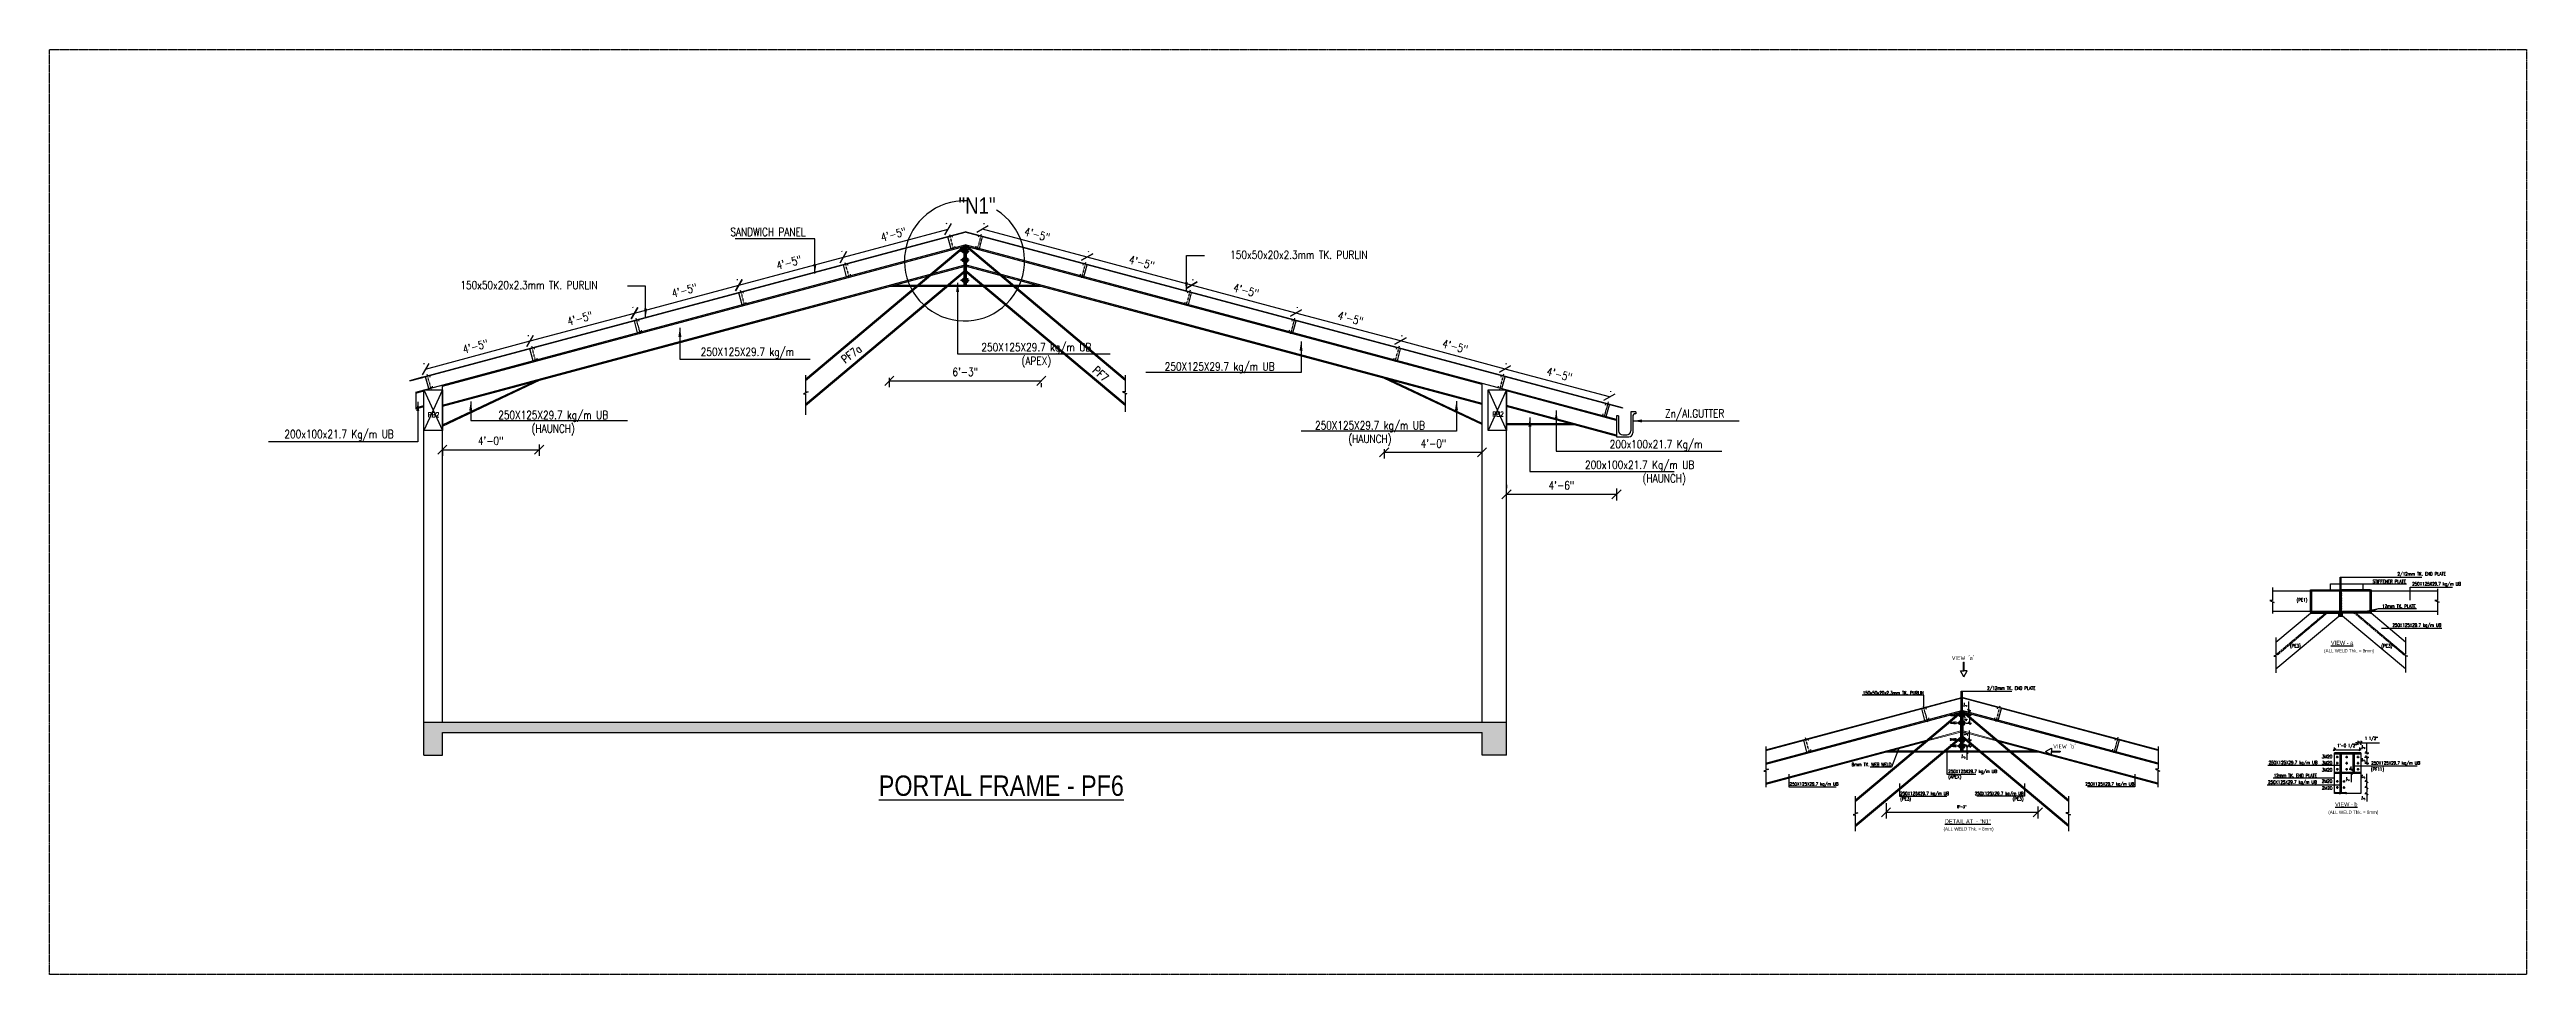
# Model space of a CAD drawing. Extents: x -95606 to 113309, y -42160 to -940.
# Drawn here: x 111433 to 112648, y -24564 to -24110 of the extents above; entities that cross this region are included whole.
import ezdxf

# ---------------------------------------------------------------- set-up
doc = ezdxf.new("R2010")
doc.units = 0
doc.header["$LTSCALE"] = 0.02
doc.header["$MEASUREMENT"] = 0
doc.header["$PDMODE"] = 3
doc.header["$PDSIZE"] = -2
for name, pattern in [('CENTER', [50.8, 31.75, -6.35, 6.35, -6.35]), ('CENTERX2', [101.6, 63.5, -12.7, 12.7, -12.7]), ('DASHEDX2', [1.5, 1, -0.5])]:
    doc.linetypes.add(name, pattern=pattern)
doc.layers.get('0').update_dxf_attribs({"linetype": 'CONTINUOUS'})
doc.layers.get('DEFPOINTS').update_dxf_attribs({"linetype": 'CONTINUOUS'})
for name, color, linetype in [('A-5T', 4, 'CONTINUOUS'), ('A-DIM', 1, 'CONTINUOUS'), ('A-GRID', 7, 'CENTERX2'), ('A-OL', 2, 'CONTINUOUS'), ('A-P FRAME', 4, 'CONTINUOUS'), ('DIM', 7, 'CONTINUOUS'), ('dimentions', 8, 'CONTINUOUS'), ('EXLINE', 33, 'CONTINUOUS'), ('GRID', 8, 'CENTER'), ('GUSSET', 1, 'CONTINUOUS'), ('OL', 2, 'CONTINUOUS'), ('RF', 5, 'CONTINUOUS'), ('S-DIM', 7, 'CONTINUOUS'), ('S-TXT', 2, 'CONTINUOUS'), ('ST', 131, 'CONTINUOUS')]:
    doc.layers.add(name, color=color, linetype=linetype)
doc.layers.add('HACH', color=8, linetype='CONTINUOUS', lineweight=9)
doc.layers.add('RAFTERS', color=20, linetype='CONTINUOUS', lineweight=30)
doc.styles.add('ROMANS', font='romans.shx', dxfattribs={"width": 0.8})
doc.styles.get("Standard").update_dxf_attribs({"font": 'ISOCP'})
doc.styles.add('style9', font='romans.shx', dxfattribs={"width": 0.8, "height": 4})
doc.styles.add('T25-500', font='romans.shx', dxfattribs={"height": 125})
doc.dimstyles.new('DA16', dxfattribs={"dimscale": 16, "dimtxt": 0.1, "dimasz": 0.09375, "dimexe": 0, "dimexo": 0, "dimgap": 0.03125, "dimtad": 1, "dimdec": 0, "dimzin": 7, "dimdsep": 46, "dimlunit": 4, "dimtxsty": 'ROMANS', "dimcen": 0.09375, "dimclrd": 1, "dimclre": 1, "dimclrt": 2, "dimadec": 0, "dimazin": 0, "dimtfac": 0.03125, "dimtdec": 4, "dimtofl": 0, "dimtmove": 0, "dimatfit": 3, "dimfxl": 1, "dimfrac": 2, "dimtolj": 1, "dimtzin": 0, "dimarcsym": 0})
doc.dimstyles.new('TEXT-14', dxfattribs={"dimtxt": 4, "dimasz": 4.5, "dimexe": 3, "dimexo": 6, "dimgap": 2, "dimtad": 1, "dimdec": 0, "dimrnd": 0.5, "dimzin": 1, "dimdsep": 46, "dimlunit": 4, "dimtxsty": 'style9', "dimblk": 'OBLIQUE', "dimcen": 72.09, "dimclrd": 1, "dimclre": 1, "dimclrt": 2, "dimadec": 0, "dimazin": 0, "dimtfac": 1, "dimtdec": 0, "dimtofl": 0, "dimtmove": 0, "dimatfit": 3, "dimfxl": 1, "dimfrac": 2, "dimtolj": 1, "dimtzin": 0, "dimlwd": -1, "dimarcsym": 0})
doc.dimstyles.new('TK16', dxfattribs={"dimscale": 16, "dimtxt": 0.09375, "dimasz": 0.04, "dimexe": 0.0625, "dimexo": 0.015625, "dimgap": 0.046875, "dimtad": 1, "dimdec": 1, "dimzin": 11, "dimdsep": 46, "dimlunit": 4, "dimtxsty": 'ROMANS', "dimblk1": 'TK1', "dimblk2": 'TK1', "dimsah": 1, "dimcen": 0.09375, "dimclrd": 1, "dimclre": 1, "dimclrt": 2, "dimadec": 0, "dimazin": 0, "dimtfac": 1, "dimtofl": 0, "dimtmove": 0, "dimatfit": 3, "dimldrblk": 'TK1', "dimfxl": 1, "dimfrac": 2, "dimtolj": 1, "dimtzin": 9, "dimarcsym": 0})
pattern_1 = [(45, (123122.65599, -28718.0833), (-0.0883883476, 0.0883883476), [])]
pattern_2 = [(45, (163743.35729, -4111.2115), (-0.08838834765, 0.08838834765), [])]
pattern_3 = [(45, (163743.35729, -4100.2515), (-0.08838834765, 0.08838834765), [])]

# ---------------------------------------------------------------- blocks, each defined once
blk = doc.blocks.new('_Oblique')
at = {"color": 0, "linetype": 'ByBlock', "lineweight": -2}
blk.add_line((-0.5, -0.5), (0.5, 0.5), dxfattribs=at)
blk = doc.blocks.new('A$C6334769A')
at = {"layer": 'GUSSET'}
h = blk.add_hatch(dxfattribs=at)
h.set_pattern_fill('LINE', color=8, scale=33, angle=-90, style=0)
h.set_pattern_definition([(90, (48431.668, -199664.318), (4.125, 2e-16), [])])
edge = h.paths.add_edge_path()
edge.add_line((13, 8), (26, 8))
edge.add_ellipse((26, 2), major_axis=(4.24, -4.24), ratio=1, start_angle=45, end_angle=135, ccw=False)
edge.add_line((32, 2), (32, 0))
edge.add_line((32, 0), (32, -2))
edge.add_ellipse((26, -2), major_axis=(4.24, 4.24), ratio=1, start_angle=225, end_angle=315, ccw=False)
edge.add_line((26, -8), (19, -8))
edge.add_line((19, -8), (13, -8))
edge.add_ellipse((13, -2), major_axis=(4.24, -4.24), ratio=1, start_angle=315, end_angle=405)
edge.add_line((19, -2), (19, 0))
edge.add_line((19, 0), (19, 2))
edge.add_ellipse((13, 2), major_axis=(4.24, -4.24), ratio=1, start_angle=45, end_angle=135)
at = {"layer": 'A-OL', "color": 1}
for p, q in [((2, 23), (0, 23)), ((0, 23), (0, -24)), ((2, -24), (2, 23)), ((2, -24), (0, -24))]:
    blk.add_line(p, q, dxfattribs=at)
at = {"layer": 'OL', "linetype": 'DASHEDX2'}
for p, q in [((0, 8), (-16, 8)), ((0, -8), (-16, -8))]:
    blk.add_line(p, q, dxfattribs=at)
at = {"layer": 'OL'}
blk.add_line((24, -8), (2, -8), dxfattribs=at)
for points in [[(2, 22), (11, 22, -0.414214), (17, 16), (17, 18)], [(2, 8), (11, 8, 0.414214), (17, 14), (17, 18)], [(19, 0), (19, 2, 0.414214), (13, 8), (6, 8)], [(32, 0), (32, 2, 0.414214), (26, 8), (11, 8)], [(19, 0), (19, -2, -0.414214), (13, -8), (11, -8)], [(32, 0), (32, -2, -0.414214), (26, -8), (11, -8)], [(2, -8), (11, -8, -0.414214), (17, -14), (17, -13)], [(2, -22), (11, -22, 0.414214), (17, -16), (17, -13)]]:
    blk.add_lwpolyline(points, format="xyb", dxfattribs=at)
blk.add_lwpolyline([(21, -8), (20, -8), (2, -8)], dxfattribs=at)
blk = doc.blocks.new('A$C439C4E2A')
at = {"layer": 'A-OL', "color": 1}
for p, q in [((-2, 26), (0, 26)), ((-2, -27), (-2, 26)), ((0, 26), (0, -27)), ((-2, -27), (0, -27))]:
    blk.add_line(p, q, dxfattribs=at)
at = {"layer": 'OL', "linetype": 'DASHEDX2'}
for p, q in [((0, 8), (16, 8)), ((0, -8), (16, -8))]:
    blk.add_line(p, q, dxfattribs=at)
at = {"layer": 'OL'}
for points in [[(-23, 0), (-23, 2, -0.414214), (-17, 8), (-6, 8)], [(-23, 0), (-23, -2, 0.414214), (-17, -8), (-10, -8)], [(-2, 23), (-15, 23, 0.414214), (-21, 17), (-21, 16)], [(-2, 8), (-15, 8, -0.414214), (-21, 14), (-21, 16)], [(-2, -8), (-15, -8, 0.414214), (-21, -14), (-21, -16)], [(-2, -23), (-15, -23, -0.414214), (-21, -17), (-21, -16)]]:
    blk.add_lwpolyline(points, format="xyb", dxfattribs=at)
blk = doc.blocks.new('*D437')
at = {"layer": 'DEFPOINTS', "color": 0, "lineweight": -2, "transparency": 16777216}
for p in [(111844.9, -24265.3), (111919.5, -24267.9), (111919.5, -24272.8)]:
    blk.add_point(p, dxfattribs=at)
at = {"layer": 'dimentions', "color": 1, "lineweight": -2, "transparency": 16777216}
for p, q in [((111844.9, -24271.3), (111844.9, -24275.8)), ((111919.5, -24273.9), (111919.5, -24275.8))]:
    blk.add_line(p, q, dxfattribs=at)
at = {"layer": 'dimentions', "color": 1, "transparency": 16777216}
blk.add_line((111844.9, -24272.8), (111919.5, -24272.8), dxfattribs=at)
at = {"layer": 'dimentions', "color": 1, "transparency": 16777216, "xscale": 4.5, "yscale": 4.5, "zscale": 4.5, "rotation": 180}
blk.add_blockref('_Oblique', (111844.9, -24272.8), dxfattribs=at)
at = {"layer": 'dimentions', "color": 1, "transparency": 16777216, "xscale": 4.5, "yscale": 4.5, "zscale": 4.5}
blk.add_blockref('_Oblique', (111919.5, -24272.8), dxfattribs=at)
at = {"layer": 'dimentions', "color": 2, "transparency": 16777216, "insert": (111882.2, -24268.4), "char_height": 4, "attachment_point": 5, "style": 'style9'}
blk.add_mtext('\\A1;6\'-3"', dxfattribs=at)
blk = doc.blocks.new('*D438')
at = {"layer": 'DEFPOINTS', "color": 0, "lineweight": -2, "transparency": 16777216}
for p in [(111673.1, -24298), (111625.6, -24301.2), (111673.1, -24306.6)]:
    blk.add_point(p, dxfattribs=at)
at = {"layer": 'dimentions', "color": 1, "transparency": 16777216}
blk.add_line((111625.6, -24306.6), (111673.1, -24306.6), dxfattribs=at)
at = {"layer": 'dimentions', "color": 1, "lineweight": -2, "transparency": 16777216}
for p, q in [((111625.6, -24307.2), (111625.6, -24309.6)), ((111673.1, -24304), (111673.1, -24309.6))]:
    blk.add_line(p, q, dxfattribs=at)
at = {"layer": 'dimentions', "color": 1, "transparency": 16777216, "xscale": 4.5, "yscale": 4.5, "zscale": 4.5, "rotation": 180}
blk.add_blockref('_Oblique', (111625.6, -24306.6), dxfattribs=at)
at = {"layer": 'dimentions', "color": 1, "transparency": 16777216, "xscale": 4.5, "yscale": 4.5, "zscale": 4.5}
blk.add_blockref('_Oblique', (111673.1, -24306.6), dxfattribs=at)
at = {"layer": 'dimentions', "color": 2, "transparency": 16777216, "insert": (111649.3, -24302.2), "char_height": 4, "attachment_point": 5, "style": 'style9'}
blk.add_mtext('\\A1;4\'-0"', dxfattribs=at)
blk = doc.blocks.new('*D439')
at = {"layer": 'DEFPOINTS', "color": 0, "lineweight": -2, "transparency": 16777216}
for p in [(112087.8, -24300.3), (112087.8, -24307.9), (112135.8, -24303)]:
    blk.add_point(p, dxfattribs=at)
at = {"layer": 'dimentions', "color": 1, "lineweight": -2, "transparency": 16777216}
for p, q in [((112087.8, -24306.3), (112087.8, -24310.9)), ((112135.8, -24309), (112135.8, -24310.9))]:
    blk.add_line(p, q, dxfattribs=at)
at = {"layer": 'dimentions', "color": 1, "transparency": 16777216}
blk.add_line((112135.8, -24307.9), (112087.8, -24307.9), dxfattribs=at)
at = {"layer": 'dimentions', "color": 1, "transparency": 16777216, "xscale": 4.5, "yscale": 4.5, "zscale": 4.5, "rotation": 180}
blk.add_blockref('_Oblique', (112087.8, -24307.9), dxfattribs=at)
at = {"layer": 'dimentions', "color": 1, "transparency": 16777216, "xscale": 4.5, "yscale": 4.5, "zscale": 4.5}
blk.add_blockref('_Oblique', (112135.8, -24307.9), dxfattribs=at)
at = {"layer": 'dimentions', "color": 2, "transparency": 16777216, "insert": (112112, -24303.6), "char_height": 4, "attachment_point": 5, "style": 'style9'}
blk.add_mtext('\\A1;4\'-0"', dxfattribs=at)
blk = doc.blocks.new('*D440')
at = {"layer": 'DEFPOINTS', "color": 0, "lineweight": -2, "transparency": 16777216}
for p in [(112201.8, -24319.7), (112147.8, -24329.9), (112201.8, -24328.5)]:
    blk.add_point(p, dxfattribs=at)
at = {"layer": 'dimentions', "color": 1, "lineweight": -2, "transparency": 16777216}
for p, q in [((112147.8, -24323.9), (112147.8, -24325.5)), ((112201.8, -24325.7), (112201.8, -24331.5))]:
    blk.add_line(p, q, dxfattribs=at)
at = {"layer": 'dimentions', "color": 1, "transparency": 16777216}
blk.add_line((112147.8, -24328.5), (112201.8, -24328.5), dxfattribs=at)
at = {"layer": 'dimentions', "color": 1, "transparency": 16777216, "xscale": 4.5, "yscale": 4.5, "zscale": 4.5, "rotation": 180}
blk.add_blockref('_Oblique', (112147.8, -24328.5), dxfattribs=at)
at = {"layer": 'dimentions', "color": 1, "transparency": 16777216, "xscale": 4.5, "yscale": 4.5, "zscale": 4.5}
blk.add_blockref('_Oblique', (112201.8, -24328.5), dxfattribs=at)
at = {"layer": 'dimentions', "color": 2, "transparency": 16777216, "insert": (112174.8, -24324.1), "char_height": 4, "attachment_point": 5, "style": 'style9'}
blk.add_mtext('\\A1;4\'-6"', dxfattribs=at)
blk = doc.blocks.new('*D441')
at = {"layer": 'DEFPOINTS', "color": 0, "lineweight": -2, "transparency": 16777216}
for p in [(111668.6, -24253.2), (111669.5, -24256.6), (111618.2, -24270.3)]:
    blk.add_point(p, dxfattribs=at)
at = {"layer": 'dimentions', "color": 1, "lineweight": -2, "transparency": 16777216}
for p, q in [((111667.9, -24250.8), (111667.8, -24250.3)), ((111616.7, -24264.5), (111616.6, -24264.1))]:
    blk.add_line(p, q, dxfattribs=at)
at = {"layer": 'dimentions', "color": 1, "transparency": 16777216}
blk.add_line((111617.3, -24267), (111668.6, -24253.2), dxfattribs=at)
at = {"layer": 'dimentions', "color": 1, "transparency": 16777216, "xscale": 4.5, "yscale": 4.5, "zscale": 4.5}
for p, rotation in [((111668.6, -24253.2), 14.99999999990214), ((111617.3, -24267), 194.9999999999021)]:
    blk.add_blockref('_Oblique', p, dxfattribs=dict(at, rotation=rotation))
at = {"layer": 'dimentions', "color": 2, "transparency": 16777216, "insert": (111641.8, -24255.9), "char_height": 4, "attachment_point": 5, "rotation": 15, "style": 'style9'}
blk.add_mtext('\\A1;4\'-5"', dxfattribs=at)
blk = doc.blocks.new('*D442')
at = {"layer": 'DEFPOINTS', "color": 0, "lineweight": -2, "transparency": 16777216}
for p in [(111719.9, -24239.5), (111720.8, -24242.8), (111669.5, -24256.6)]:
    blk.add_point(p, dxfattribs=at)
at = {"layer": 'dimentions', "color": 1, "lineweight": -2, "transparency": 16777216}
for p, q in [((111719.2, -24237), (111719.1, -24236.6)), ((111667.9, -24250.8), (111667.8, -24250.3))]:
    blk.add_line(p, q, dxfattribs=at)
at = {"layer": 'dimentions', "color": 1, "transparency": 16777216}
blk.add_line((111668.6, -24253.2), (111719.9, -24239.5), dxfattribs=at)
at = {"layer": 'dimentions', "color": 1, "transparency": 16777216, "xscale": 4.5, "yscale": 4.5, "zscale": 4.5}
for p, rotation in [((111719.9, -24239.5), 14.99999999999198), ((111668.6, -24253.2), 194.999999999992)]:
    blk.add_blockref('_Oblique', p, dxfattribs=dict(at, rotation=rotation))
at = {"layer": 'dimentions', "color": 2, "transparency": 16777216, "insert": (111693.1, -24242.1), "char_height": 4, "attachment_point": 5, "rotation": 15, "style": 'style9'}
blk.add_mtext('\\A1;4\'-5"', dxfattribs=at)
blk = doc.blocks.new('*D443')
at = {"layer": 'DEFPOINTS', "color": 0, "lineweight": -2, "transparency": 16777216}
for p in [(111771.1, -24225.8), (111772, -24229.1), (111720.8, -24242.8)]:
    blk.add_point(p, dxfattribs=at)
at = {"layer": 'dimentions', "color": 1, "transparency": 16777216}
blk.add_line((111719.9, -24239.5), (111771.1, -24225.8), dxfattribs=at)
at = {"layer": 'dimentions', "color": 1, "lineweight": -2, "transparency": 16777216}
for p, q in [((111770.5, -24223.3), (111770.4, -24222.9)), ((111719.2, -24237), (111719.1, -24236.6))]:
    blk.add_line(p, q, dxfattribs=at)
at = {"layer": 'dimentions', "color": 1, "transparency": 16777216, "xscale": 4.5, "yscale": 4.5, "zscale": 4.5}
for p, rotation in [((111771.1, -24225.8), 14.99999999999896), ((111719.9, -24239.5), 194.9999999999989)]:
    blk.add_blockref('_Oblique', p, dxfattribs=dict(at, rotation=rotation))
at = {"layer": 'dimentions', "color": 2, "transparency": 16777216, "insert": (111744.4, -24228.4), "char_height": 4, "attachment_point": 5, "rotation": 15, "style": 'style9'}
blk.add_mtext('\\A1;4\'-5"', dxfattribs=at)
blk = doc.blocks.new('*D444')
at = {"layer": 'DEFPOINTS', "color": 0, "lineweight": -2, "transparency": 16777216}
for p in [(111822.4, -24212), (111823.3, -24215.3), (111772, -24229.1)]:
    blk.add_point(p, dxfattribs=at)
at = {"layer": 'dimentions', "color": 1, "transparency": 16777216}
blk.add_line((111771.1, -24225.8), (111822.4, -24212), dxfattribs=at)
at = {"layer": 'dimentions', "color": 1, "lineweight": -2, "transparency": 16777216}
for p, q in [((111821.8, -24209.5), (111821.6, -24209.1)), ((111770.5, -24223.3), (111770.4, -24222.9))]:
    blk.add_line(p, q, dxfattribs=at)
at = {"layer": 'dimentions', "color": 1, "transparency": 16777216, "xscale": 4.5, "yscale": 4.5, "zscale": 4.5}
for p, rotation in [((111822.4, -24212), 15.00000000055373), ((111771.1, -24225.8), 195.0000000005538)]:
    blk.add_blockref('_Oblique', p, dxfattribs=dict(at, rotation=rotation))
at = {"layer": 'dimentions', "color": 2, "transparency": 16777216, "insert": (111795.7, -24214.7), "char_height": 4, "attachment_point": 5, "rotation": 15, "style": 'style9'}
blk.add_mtext('\\A1;4\'-5"', dxfattribs=at)
blk = doc.blocks.new('*D445')
at = {"layer": 'DEFPOINTS', "color": 0, "lineweight": -2, "transparency": 16777216}
for p in [(111873.8, -24198.3), (111874.6, -24201.6), (111823.3, -24215.3)]:
    blk.add_point(p, dxfattribs=at)
at = {"layer": 'dimentions', "color": 1, "transparency": 16777216}
blk.add_line((111822.4, -24212), (111873.8, -24198.3), dxfattribs=at)
at = {"layer": 'dimentions', "color": 1, "lineweight": -2, "transparency": 16777216}
for p, q in [((111873.1, -24195.8), (111873, -24195.4)), ((111821.8, -24209.5), (111821.6, -24209.1))]:
    blk.add_line(p, q, dxfattribs=at)
at = {"layer": 'dimentions', "color": 1, "transparency": 16777216, "xscale": 4.5, "yscale": 4.5, "zscale": 4.5}
for p, rotation in [((111873.8, -24198.3), 14.99999999945112), ((111822.4, -24212), 194.9999999994511)]:
    blk.add_blockref('_Oblique', p, dxfattribs=dict(at, rotation=rotation))
at = {"layer": 'dimentions', "color": 2, "transparency": 16777216, "insert": (111847, -24200.9), "char_height": 4, "attachment_point": 5, "rotation": 15, "style": 'style9'}
blk.add_mtext('\\A1;4\'-5"', dxfattribs=at)
blk = doc.blocks.new('*D446')
at = {"layer": 'DEFPOINTS', "color": 0, "lineweight": -2, "transparency": 16777216}
for p in [(112094.9, -24256.6), (112095.8, -24253.2), (112146.2, -24270.3)]:
    blk.add_point(p, dxfattribs=at)
at = {"layer": 'dimentions', "color": 1, "lineweight": -2, "transparency": 16777216}
for p, q in [((112096.5, -24250.8), (112096.6, -24250.3)), ((112147.7, -24264.5), (112147.9, -24264.1))]:
    blk.add_line(p, q, dxfattribs=at)
at = {"layer": 'dimentions', "color": 1, "transparency": 16777216}
blk.add_line((112147.1, -24267), (112095.8, -24253.2), dxfattribs=at)
at = {"layer": 'dimentions', "color": 1, "transparency": 16777216, "xscale": 4.5, "yscale": 4.5, "zscale": 4.5}
for p, rotation in [((112095.8, -24253.2), 165.000000000003), ((112147.1, -24267), 345.000000000003)]:
    blk.add_blockref('_Oblique', p, dxfattribs=dict(at, rotation=rotation))
at = {"layer": 'dimentions', "color": 2, "transparency": 16777216, "insert": (112122.6, -24255.9), "char_height": 4, "attachment_point": 5, "rotation": 345, "style": 'style9'}
blk.add_mtext('\\A1;4\'-5"', dxfattribs=at)
blk = doc.blocks.new('*D447')
at = {"layer": 'DEFPOINTS', "color": 0, "lineweight": -2, "transparency": 16777216}
for p in [(112043.6, -24242.8), (112044.5, -24239.5), (112094.9, -24256.6)]:
    blk.add_point(p, dxfattribs=at)
at = {"layer": 'dimentions', "color": 1, "lineweight": -2, "transparency": 16777216}
for p, q in [((112045.2, -24237), (112045.3, -24236.6)), ((112096.5, -24250.8), (112096.6, -24250.3))]:
    blk.add_line(p, q, dxfattribs=at)
at = {"layer": 'dimentions', "color": 1, "transparency": 16777216}
blk.add_line((112095.8, -24253.2), (112044.5, -24239.5), dxfattribs=at)
at = {"layer": 'dimentions', "color": 1, "transparency": 16777216, "xscale": 4.5, "yscale": 4.5, "zscale": 4.5}
for p, rotation in [((112044.5, -24239.5), 164.9999999999949), ((112095.8, -24253.2), 344.9999999999949)]:
    blk.add_blockref('_Oblique', p, dxfattribs=dict(at, rotation=rotation))
at = {"layer": 'dimentions', "color": 2, "transparency": 16777216, "insert": (112071.3, -24242.1), "char_height": 4, "attachment_point": 5, "rotation": 345, "style": 'style9'}
blk.add_mtext('\\A1;4\'-5"', dxfattribs=at)
blk = doc.blocks.new('*D448')
at = {"layer": 'DEFPOINTS', "color": 0, "lineweight": -2, "transparency": 16777216}
for p in [(111993.3, -24225.8), (111992.4, -24229.1), (112043.6, -24242.8)]:
    blk.add_point(p, dxfattribs=at)
at = {"layer": 'dimentions', "color": 1, "transparency": 16777216}
blk.add_line((112044.5, -24239.5), (111993.3, -24225.8), dxfattribs=at)
at = {"layer": 'dimentions', "color": 1, "lineweight": -2, "transparency": 16777216}
for p, q in [((111993.9, -24223.3), (111994, -24222.9)), ((112045.2, -24237), (112045.3, -24236.6))]:
    blk.add_line(p, q, dxfattribs=at)
at = {"layer": 'dimentions', "color": 1, "transparency": 16777216, "xscale": 4.5, "yscale": 4.5, "zscale": 4.5}
for p, rotation in [((111993.3, -24225.8), 164.9999999999914), ((112044.5, -24239.5), 344.9999999999914)]:
    blk.add_blockref('_Oblique', p, dxfattribs=dict(at, rotation=rotation))
at = {"layer": 'dimentions', "color": 2, "transparency": 16777216, "insert": (112020, -24228.4), "char_height": 4, "attachment_point": 5, "rotation": 345, "style": 'style9'}
blk.add_mtext('\\A1;4\'-5"', dxfattribs=at)
blk = doc.blocks.new('*D449')
at = {"layer": 'DEFPOINTS', "color": 0, "lineweight": -2, "transparency": 16777216}
for p in [(111942, -24212), (111941.1, -24215.3), (111992.4, -24229.1)]:
    blk.add_point(p, dxfattribs=at)
at = {"layer": 'dimentions', "color": 1, "transparency": 16777216}
blk.add_line((111993.3, -24225.8), (111942, -24212), dxfattribs=at)
at = {"layer": 'dimentions', "color": 1, "lineweight": -2, "transparency": 16777216}
for p, q in [((111942.7, -24209.5), (111942.8, -24209.1)), ((111993.9, -24223.3), (111994, -24222.9))]:
    blk.add_line(p, q, dxfattribs=at)
at = {"layer": 'dimentions', "color": 1, "transparency": 16777216, "xscale": 4.5, "yscale": 4.5, "zscale": 4.5}
for p, rotation in [((111942, -24212), 165.0000000000141), ((111993.3, -24225.8), 345.0000000000142)]:
    blk.add_blockref('_Oblique', p, dxfattribs=dict(at, rotation=rotation))
at = {"layer": 'dimentions', "color": 2, "transparency": 16777216, "insert": (111968.8, -24214.7), "char_height": 4, "attachment_point": 5, "rotation": 345, "style": 'style9'}
blk.add_mtext('\\A1;4\'-5"', dxfattribs=at)
blk = doc.blocks.new('*D450')
at = {"layer": 'DEFPOINTS', "color": 0, "lineweight": -2, "transparency": 16777216}
for p in [(111889.8, -24201.6), (111890.7, -24198.3), (111941.1, -24215.3)]:
    blk.add_point(p, dxfattribs=at)
at = {"layer": 'dimentions', "color": 1, "transparency": 16777216}
blk.add_line((111942, -24212), (111890.7, -24198.3), dxfattribs=at)
at = {"layer": 'dimentions', "color": 1, "lineweight": -2, "transparency": 16777216}
for p, q in [((111891.4, -24195.8), (111891.5, -24195.4)), ((111942.7, -24209.5), (111942.8, -24209.1))]:
    blk.add_line(p, q, dxfattribs=at)
at = {"layer": 'dimentions', "color": 1, "transparency": 16777216, "xscale": 4.5, "yscale": 4.5, "zscale": 4.5}
for p, rotation in [((111890.7, -24198.3), 164.9999999999949), ((111942, -24212), 344.9999999999949)]:
    blk.add_blockref('_Oblique', p, dxfattribs=dict(at, rotation=rotation))
at = {"layer": 'dimentions', "color": 2, "transparency": 16777216, "insert": (111917.5, -24200.9), "char_height": 4, "attachment_point": 5, "rotation": 345, "style": 'style9'}
blk.add_mtext('\\A1;4\'-5"', dxfattribs=at)
blk = doc.blocks.new('*D451')
at = {"layer": 'DEFPOINTS', "color": 0, "lineweight": -2, "transparency": 16777216}
for p in [(112146.2, -24270.3), (112147.1, -24267), (112197.5, -24284)]:
    blk.add_point(p, dxfattribs=at)
at = {"layer": 'dimentions', "color": 1, "transparency": 16777216}
blk.add_line((112198.4, -24280.7), (112147.1, -24267), dxfattribs=at)
at = {"layer": 'dimentions', "color": 1, "lineweight": -2, "transparency": 16777216}
for p, q in [((112147.7, -24264.5), (112147.9, -24264.1)), ((112199, -24278.2), (112199.1, -24277.8))]:
    blk.add_line(p, q, dxfattribs=at)
at = {"layer": 'dimentions', "color": 1, "transparency": 16777216, "xscale": 4.5, "yscale": 4.5, "zscale": 4.5}
for p, rotation in [((112147.1, -24267), 165.0000000000144), ((112198.4, -24280.7), 345.0000000000144)]:
    blk.add_blockref('_Oblique', p, dxfattribs=dict(at, rotation=rotation))
at = {"layer": 'dimentions', "color": 2, "transparency": 16777216, "insert": (112173.8, -24269.6), "char_height": 4, "attachment_point": 5, "rotation": 345, "style": 'style9'}
blk.add_mtext('\\A1;4\'-5"', dxfattribs=at)
blk = doc.blocks.new('TK1')
at = {"color": 4, "linetype": 'Continuous'}
blk.add_line((-1, -1), (1, 1), dxfattribs=at)
at = {"color": 1, "linetype": 'ByBlock'}
blk.add_line((-1, 0), (1, 0), dxfattribs=at)
blk = doc.blocks.new('*D452')
at = {"layer": 'DEFPOINTS', "color": 0, "lineweight": -2, "transparency": 16777216}
for p in [(112373.3, -24436.7), (112373.3, -24440.9), (112375, -24440.9)]:
    blk.add_point(p, dxfattribs=at)
at = {"layer": 'ST', "color": 1, "lineweight": -2, "transparency": 16777216}
for p, q in [((112373.5, -24436.7), (112376, -24436.7)), ((112373.5, -24440.9), (112376, -24440.9)), ((112375, -24437.4), (112375, -24440.3))]:
    blk.add_line(p, q, dxfattribs=at)
at = {"layer": 'ST', "color": 1, "lineweight": -2, "transparency": 16777216, "xscale": 0.64, "yscale": 0.64, "zscale": 0.64}
for p, rotation in [((112375, -24436.7), 90), ((112375, -24440.9), 270)]:
    blk.add_blockref('TK1', p, dxfattribs=dict(at, rotation=rotation))
at = {"layer": 'ST', "color": 2, "transparency": 16777216, "insert": (112373.4, -24438.8), "char_height": 1.5, "attachment_point": 5, "rotation": 90, "style": 'ROMANS'}
blk.add_mtext('\\A1;4"', dxfattribs=at)
blk = doc.blocks.new('*D453')
at = {"layer": 'DEFPOINTS', "color": 0, "lineweight": -2, "transparency": 16777216}
for p in [(112374.1, -24434.7), (112374.1, -24436.7), (112374.7, -24436.7)]:
    blk.add_point(p, dxfattribs=at)
at = {"layer": 'ST', "color": 1, "lineweight": -2, "transparency": 16777216}
for p, q in [((112374.7, -24434.1), (112374.7, -24430.3)), ((112374.3, -24434.7), (112375.7, -24434.7)), ((112374.3, -24436.7), (112375.7, -24436.7)), ((112374.7, -24437.4), (112374.7, -24438))]:
    blk.add_line(p, q, dxfattribs=at)
at = {"layer": 'ST', "color": 1, "lineweight": -2, "transparency": 16777216, "xscale": 0.64, "yscale": 0.64, "zscale": 0.64}
for p, rotation in [((112374.7, -24434.7), 270), ((112374.7, -24436.7), 90)]:
    blk.add_blockref('TK1', p, dxfattribs=dict(at, rotation=rotation))
at = {"layer": 'ST', "color": 2, "transparency": 16777216, "insert": (112373, -24431.9), "char_height": 1.5, "attachment_point": 5, "rotation": 90, "style": 'ROMANS'}
blk.add_mtext('\\A1;2"', dxfattribs=at)
blk = doc.blocks.new('*D454')
at = {"layer": 'DEFPOINTS', "color": 0, "lineweight": -2, "transparency": 16777216}
for p in [(112373.7, -24452.1), (112373.7, -24455.1), (112373.7, -24455.1)]:
    blk.add_point(p, dxfattribs=at)
at = {"layer": 'ST', "color": 1, "lineweight": -2, "transparency": 16777216}
for p, q in [((112373.7, -24452.1), (112372.7, -24452.1)), ((112373.7, -24455.1), (112372.7, -24455.1)), ((112373.7, -24452.7), (112373.7, -24454.4)), ((112373.7, -24455.1), (112373.7, -24458.8))]:
    blk.add_line(p, q, dxfattribs=at)
at = {"layer": 'ST', "color": 1, "lineweight": -2, "transparency": 16777216, "xscale": 0.64, "yscale": 0.64, "zscale": 0.64}
for p, rotation in [((112373.7, -24452.1), 90), ((112373.7, -24455.1), 270)]:
    blk.add_blockref('TK1', p, dxfattribs=dict(at, rotation=rotation))
at = {"layer": 'ST', "color": 2, "transparency": 16777216, "insert": (112372.1, -24457.3), "char_height": 1.5, "attachment_point": 5, "rotation": 90, "style": 'ROMANS'}
blk.add_mtext('\\A1;3"', dxfattribs=at)
blk = doc.blocks.new('*D455')
at = {"layer": 'DEFPOINTS', "color": 0, "lineweight": -2, "transparency": 16777216}
for p in [(112334.1, -24474.2), (112408.6, -24475.8), (112334.1, -24484.7)]:
    blk.add_point(p, dxfattribs=at)
at = {"layer": 'dimentions', "color": 1, "lineweight": -2, "transparency": 16777216}
for p, q in [((112334.1, -24480.2), (112334.1, -24487.7)), ((112408.6, -24481.8), (112408.6, -24487.7))]:
    blk.add_line(p, q, dxfattribs=at)
at = {"layer": 'dimentions', "color": 1, "transparency": 16777216}
blk.add_line((112408.6, -24484.7), (112334.1, -24484.7), dxfattribs=at)
at = {"layer": 'dimentions', "color": 1, "transparency": 16777216, "xscale": 4.5, "yscale": 4.5, "zscale": 4.5, "rotation": 180}
blk.add_blockref('_Oblique', (112334.1, -24484.7), dxfattribs=at)
at = {"layer": 'dimentions', "color": 1, "transparency": 16777216, "xscale": 4.5, "yscale": 4.5, "zscale": 4.5}
blk.add_blockref('_Oblique', (112408.6, -24484.7), dxfattribs=at)
at = {"layer": 'dimentions', "color": 2, "transparency": 16777216, "insert": (112371.3, -24481.9), "char_height": 4, "attachment_point": 5, "style": 'style9'}
blk.add_mtext('\\A1;{\\H0.33333x;6\'-3"}', dxfattribs=at)
blk = doc.blocks.new('*D456')
at = {"layer": 'DEFPOINTS', "color": 0, "lineweight": -2, "transparency": 16777216}
for p in [(112568.2, -24455.5), (112569, -24457.5), (112570.1, -24457.5)]:
    blk.add_point(p, dxfattribs=at)
at = {"layer": 'HACH', "color": 1, "lineweight": -2, "transparency": 16777216}
for p, q in [((112569.1, -24455.5), (112571.1, -24455.5)), ((112569.3, -24457.5), (112571.1, -24457.5)), ((112570.1, -24454.9), (112570.1, -24451.1)), ((112570.1, -24458.1), (112570.1, -24458.8))]:
    blk.add_line(p, q, dxfattribs=at)
at = {"layer": 'HACH', "color": 1, "lineweight": -2, "transparency": 16777216, "xscale": 0.64, "yscale": 0.64, "zscale": 0.64}
for p, rotation in [((112570.1, -24455.5), 270), ((112570.1, -24457.5), 90)]:
    blk.add_blockref('TK1', p, dxfattribs=dict(at, rotation=rotation))
at = {"layer": 'HACH', "color": 2, "transparency": 16777216, "insert": (112568.4, -24452.6), "char_height": 1.5, "attachment_point": 5, "rotation": 90, "style": 'ROMANS'}
blk.add_mtext('\\A1;2"', dxfattribs=at)
blk = doc.blocks.new('*D457')
at = {"layer": 'DEFPOINTS', "color": 0, "lineweight": -2, "transparency": 16777216}
for p in [(112554.2, -24454.7), (112566.7, -24453.9), (112566.7, -24454.7)]:
    blk.add_point(p, dxfattribs=at)
at = {"layer": 'HACH', "color": 1, "lineweight": -2, "transparency": 16777216}
for p, q in [((112554.2, -24454.5), (112554.2, -24452.9)), ((112554.8, -24453.9), (112566, -24453.9)), ((112566.7, -24454.5), (112566.7, -24452.9))]:
    blk.add_line(p, q, dxfattribs=at)
at = {"layer": 'HACH', "color": 1, "lineweight": -2, "transparency": 16777216, "xscale": 0.64, "yscale": 0.64, "zscale": 0.64, "rotation": 180}
blk.add_blockref('TK1', (112554.2, -24453.9), dxfattribs=at)
at = {"layer": 'HACH', "color": 1, "lineweight": -2, "transparency": 16777216, "xscale": 0.64, "yscale": 0.64, "zscale": 0.64}
blk.add_blockref('TK1', (112566.7, -24453.9), dxfattribs=at)
at = {"layer": 'HACH', "color": 2, "transparency": 16777216, "insert": (112560.4, -24452.1), "char_height": 1.5, "attachment_point": 5, "style": 'ROMANS'}
blk.add_mtext('\\A1;1\'-0 1/2"', dxfattribs=at)
blk = doc.blocks.new('*D458')
at = {"layer": 'DEFPOINTS', "color": 0, "lineweight": -2, "transparency": 16777216}
for p in [(112567.2, -24450.5), (112565.8, -24460.8), (112567.2, -24460.8)]:
    blk.add_point(p, dxfattribs=at)
at = {"layer": 'HACH', "color": 1, "lineweight": -2, "transparency": 16777216}
for p, q in [((112565.1, -24450.5), (112564.5, -24450.5)), ((112565.8, -24451.5), (112565.8, -24449.5)), ((112567.2, -24451.5), (112567.2, -24449.5)), ((112567.8, -24450.5), (112576.2, -24450.5))]:
    blk.add_line(p, q, dxfattribs=at)
at = {"layer": 'HACH', "color": 1, "lineweight": -2, "transparency": 16777216, "xscale": 0.64, "yscale": 0.64, "zscale": 0.64}
blk.add_blockref('TK1', (112565.8, -24450.5), dxfattribs=at)
at = {"layer": 'HACH', "color": 1, "lineweight": -2, "transparency": 16777216, "xscale": 0.64, "yscale": 0.64, "zscale": 0.64, "rotation": 180}
blk.add_blockref('TK1', (112567.2, -24450.5), dxfattribs=at)
at = {"layer": 'HACH', "color": 2, "transparency": 16777216, "insert": (112572.3, -24448.6), "char_height": 1.5, "attachment_point": 5, "style": 'ROMANS'}
blk.add_mtext('\\A1;1 1/2"', dxfattribs=at)
blk = doc.blocks.new('*D459')
at = {"layer": 'DEFPOINTS', "color": 0, "lineweight": -2, "transparency": 16777216}
for p in [(112559.8, -24463.5), (112559.8, -24465.5), (112562.4, -24465.5)]:
    blk.add_point(p, dxfattribs=at)
at = {"layer": 'HACH', "color": 1, "lineweight": -2, "transparency": 16777216}
for p, q in [((112561.4, -24463.5), (112563.4, -24463.5)), ((112561.4, -24465.5), (112563.4, -24465.5)), ((112562.4, -24462.9), (112562.4, -24462.2)), ((112562.4, -24466.1), (112562.4, -24469.9))]:
    blk.add_line(p, q, dxfattribs=at)
at = {"layer": 'HACH', "color": 1, "lineweight": -2, "transparency": 16777216, "xscale": 0.64, "yscale": 0.64, "zscale": 0.64}
for p, rotation in [((112562.4, -24463.5), 270), ((112562.4, -24465.5), 90)]:
    blk.add_blockref('TK1', p, dxfattribs=dict(at, rotation=rotation))
at = {"layer": 'HACH', "color": 2, "transparency": 16777216, "insert": (112560.7, -24468.4), "char_height": 1.5, "attachment_point": 5, "rotation": 90, "style": 'ROMANS'}
blk.add_mtext('\\A1;2"', dxfattribs=at)
blk = doc.blocks.new('*D460')
at = {"layer": 'DEFPOINTS', "color": 0, "lineweight": -2, "transparency": 16777216}
for p in [(112568.7, -24457.5), (112568.8, -24460.5), (112570.1, -24460.5)]:
    blk.add_point(p, dxfattribs=at)
at = {"layer": 'ST', "color": 1, "lineweight": -2, "transparency": 16777216}
for p, q in [((112568.9, -24457.5), (112571.1, -24457.5)), ((112569.1, -24460.5), (112571.1, -24460.5)), ((112570.1, -24458.1), (112570.1, -24459.9))]:
    blk.add_line(p, q, dxfattribs=at)
at = {"layer": 'ST', "color": 1, "lineweight": -2, "transparency": 16777216, "xscale": 0.64, "yscale": 0.64, "zscale": 0.64}
for p, rotation in [((112570.1, -24457.5), 90), ((112570.1, -24460.5), 270)]:
    blk.add_blockref('TK1', p, dxfattribs=dict(at, rotation=rotation))
at = {"layer": 'ST', "color": 2, "transparency": 16777216, "insert": (112568.4, -24459), "char_height": 1.5, "attachment_point": 5, "rotation": 90, "style": 'ROMANS'}
blk.add_mtext('\\A1;3"', dxfattribs=at)
blk = doc.blocks.new('*D461')
at = {"layer": 'DEFPOINTS', "color": 0, "lineweight": -2, "transparency": 16777216}
for p in [(112374.5, -24449.1), (112374.5, -24452.1), (112375, -24452.1)]:
    blk.add_point(p, dxfattribs=at)
at = {"layer": 'ST', "color": 1, "lineweight": -2, "transparency": 16777216}
for p, q in [((112375, -24449.1), (112375, -24444.5)), ((112374.7, -24449.1), (112376, -24449.1)), ((112374.7, -24452.1), (112376, -24452.1)), ((112375, -24451.4), (112375, -24449.7))]:
    blk.add_line(p, q, dxfattribs=at)
at = {"layer": 'ST', "color": 1, "lineweight": -2, "transparency": 16777216, "xscale": 0.64, "yscale": 0.64, "zscale": 0.64}
for p, rotation in [((112375, -24449.1), 90), ((112375, -24452.1), 270)]:
    blk.add_blockref('TK1', p, dxfattribs=dict(at, rotation=rotation))
at = {"layer": 'ST', "color": 2, "transparency": 16777216, "insert": (112373.4, -24446.1), "char_height": 1.5, "attachment_point": 5, "rotation": 90, "style": 'ROMANS'}
blk.add_mtext('\\A1;3"', dxfattribs=at)
blk = doc.blocks.new('*D462')
at = {"layer": 'DEFPOINTS', "color": 0, "lineweight": -2, "transparency": 16777216}
for p in [(112570, -24472.5), (112570, -24475.5), (112570, -24475.5)]:
    blk.add_point(p, dxfattribs=at)
at = {"layer": 'HACH', "color": 1, "lineweight": -2, "transparency": 16777216}
for p, q in [((112570, -24472.5), (112569, -24472.5)), ((112570, -24475.5), (112569, -24475.5)), ((112570, -24473.1), (112570, -24474.8)), ((112570, -24475.5), (112570, -24479.3))]:
    blk.add_line(p, q, dxfattribs=at)
at = {"layer": 'HACH', "color": 1, "lineweight": -2, "transparency": 16777216, "xscale": 0.64, "yscale": 0.64, "zscale": 0.64}
for p, rotation in [((112570, -24472.5), 90), ((112570, -24475.5), 270)]:
    blk.add_blockref('TK1', p, dxfattribs=dict(at, rotation=rotation))
at = {"layer": 'HACH', "color": 2, "transparency": 16777216, "insert": (112568.4, -24477.7), "char_height": 1.5, "attachment_point": 5, "rotation": 90, "style": 'ROMANS'}
blk.add_mtext('\\A1;3"', dxfattribs=at)
blk = doc.blocks.new('*D463')
at = {"layer": 'DEFPOINTS', "color": 0, "lineweight": -2, "transparency": 16777216}
for p in [(112570, -24469.5), (112570, -24469.5), (112570, -24472.5)]:
    blk.add_point(p, dxfattribs=at)
at = {"layer": 'HACH', "color": 1, "lineweight": -2, "transparency": 16777216}
for p, q in [((112570, -24469.5), (112569, -24469.5)), ((112570, -24469.5), (112570, -24465.7)), ((112570, -24471.8), (112570, -24470.1)), ((112570, -24472.5), (112569, -24472.5))]:
    blk.add_line(p, q, dxfattribs=at)
at = {"layer": 'HACH', "color": 1, "lineweight": -2, "transparency": 16777216, "xscale": 0.64, "yscale": 0.64, "zscale": 0.64}
for p, rotation in [((112570, -24469.5), 90), ((112570, -24472.5), 270)]:
    blk.add_blockref('TK1', p, dxfattribs=dict(at, rotation=rotation))
at = {"layer": 'HACH', "color": 2, "transparency": 16777216, "insert": (112568.4, -24467.2), "char_height": 1.5, "attachment_point": 5, "rotation": 90, "style": 'ROMANS'}
blk.add_mtext('\\A1;3"', dxfattribs=at)

msp = doc.modelspace()

# ---------------------------------------------------------------- hatches: boundary and pattern name
at = {"layer": 'A-DIM', "ltscale": 2}
h = msp.add_hatch(dxfattribs=at)
h.set_pattern_fill('ANSI31', color=256, scale=2, style=0)
h.set_pattern_definition([(45, (68483.2548, 4597.85492), (-0.1767766953, 0.1767766953), [])])
h.paths.add_polyline_path([(111881.722, -24226.38), (111882.202, -24226.38), (111882.202, -24206.045), (111881.722, -24206.173)])
h = msp.add_hatch(dxfattribs=at)
h.set_pattern_fill('ANSI31', color=256, scale=2, style=0)
h.set_pattern_definition([(135, (155281.15019, 4597.85492), (0.1767766953, 0.1767766953), [])])
h.paths.add_polyline_path([(111882.202, -24226.38), (111882.682, -24226.38), (111882.682, -24206.147), (111882.202, -24206.045)])
h = msp.add_hatch(dxfattribs=at)
h.set_pattern_fill('ANSI31', color=256, scale=2, style=0)
h.set_pattern_definition([(45, (69158.2726, 4428.12623), (-0.1767766953, 0.1767766953), [])])
h.paths.add_polyline_path([(112556.74, -24388.256), (112557.22, -24388.256), (112557.22, -24375.923), (112556.74, -24375.923)])
h = msp.add_hatch(dxfattribs=at)
h.set_pattern_fill('ANSI31', color=256, scale=2, style=0)
h.set_pattern_definition([(135, (155956.16798, 4428.12623), (0.1767766953, 0.1767766953), [])])
h.paths.add_polyline_path([(112557.22, -24388.256), (112557.7, -24388.256), (112557.7, -24375.923), (112557.22, -24375.923)])
h = msp.add_hatch(dxfattribs=at)
h.set_pattern_fill('ANSI31', color=256, scale=2, style=0)
h.set_pattern_definition([(45, (68972.3638, 4369.18275), (-0.1767766953, 0.1767766953), [])])
h.paths.add_polyline_path([(112370.831, -24455.052), (112371.311, -24455.052), (112371.311, -24434.717), (112370.831, -24434.845)])
h = msp.add_hatch(dxfattribs=at)
h.set_pattern_fill('ANSI31', color=256, scale=2, style=0)
h.set_pattern_definition([(135, (155770.25917, 4369.18275), (0.1767766953, 0.1767766953), [])])
h.paths.add_polyline_path([(112371.311, -24455.052), (112371.791, -24455.052), (112371.791, -24434.819), (112371.311, -24434.717)])
at = {"layer": 'dimentions'}
h = msp.add_hatch(dxfattribs=at)
h.set_pattern_fill('AR-CONC', color=0, style=0)
h.set_pattern_definition([(50, (130268.421, -31387.593), (7.1726018, -0.6275213), [0.75, -8.25]), (355, (130268.421, -31387.593), (-1.3875133, 7.5219213), [0.6, -6.6]), (100.4514, (130269.019, -31387.645), (5.7850938, 6.8943954), [0.637402, -7.011421]), (46.1842, (130268.421, -31385.593), (10.6724105, -1.65519), [1.125, -12.375]), (96.6356, (130269.311, -31385.731), (9.346627, 9.7411787), [0.956103, -10.51713]), (351.1842, (130268.421, -31385.593), (9.3466195, 9.741186), [0.9, -9.9]), (21, (130269.421, -31386.093), (5.9690705, -4.0261889), [0.75, -8.25]), (326, (130269.421, -31386.093), (2.4331533, 7.2515005), [0.6, -6.6]), (71.4514, (130269.9186, -31386.428), (8.4022263, 3.225305), [0.637402, -7.011421]), (37.5, (130268.4212, -31387.5928), (0.12159855, 3.32893854), [0, -6.52, 0, -6.7, 0, -6.625]), (7.5, (130268.421, -31387.5928), (2.6306954, 3.9441171), [0, -3.82, 0, -6.37, 0, -2.525]), (327.5, (130266.1912, -31387.5928), (5.33822436, -0.2255487), [0, -2.5, 0, -7.8, 0, -10.35]), (317.5, (130265.191, -31387.593), (5.8318617, 1.0010498), [0, -3.25, 0, -5.18, 0, -7.35])])
h.paths.add_polyline_path([(112147.832, -24445.458), (112147.832, -24440.458), (111616.564, -24440.458), (111616.564, -24456.664), (111625.574, -24456.664), (111625.574, -24445.458), (112135.841, -24445.458), (112135.841, -24456.664), (112147.832, -24456.664), (112147.832, -24451.803)])
h = msp.add_hatch(dxfattribs=at)
h.set_pattern_fill('ANSI31', color=0, style=0)
h.set_pattern_definition([(45, (132534.52921, -29348.70111), (-0.08838834765, 0.08838834765), [])])
edge = h.paths.add_edge_path()
edge.add_line((112557.401, -24465.497), (112556.921, -24465.497))
edge.add_line((112556.921, -24465.497), (112556.921, -24474.625))
edge.add_arc((112556.561, -24474.625), 0.36, 270, 360, ccw=False)
edge.add_line((112556.561, -24474.985), (112554.521, -24474.985))
edge.add_arc((112554.521, -24475.345), 0.36, 90, 180)
edge.add_line((112554.161, -24475.345), (112554.161, -24475.465))
edge.add_line((112554.161, -24475.465), (112560.161, -24475.465))
edge.add_line((112560.161, -24475.465), (112560.161, -24475.345))
edge.add_arc((112559.801, -24475.345), 0.36, 0, 90)
edge.add_line((112559.801, -24474.985), (112557.761, -24474.985))
edge.add_arc((112557.761, -24474.625), 0.36, 180, 270, ccw=False)
edge.add_line((112557.401, -24474.625), (112557.401, -24465.497))
at = {"layer": 'GRID', "linetype": 'CENTER', "lineweight": -2}
h = msp.add_hatch(dxfattribs=at)
h.set_pattern_fill('ANSI31', color=1)
h.set_pattern_definition([(45, (164045.43869, -4111.2115), (-0.08838834765, 0.08838834765), [])])
edge = h.paths.add_edge_path()
edge.add_line((112542.339, -24376.403), (112542.339, -24375.443))
edge.add_line((112542.339, -24375.443), (112556.741, -24375.443))
edge.add_line((112556.741, -24375.443), (112556.74, -24375.923))
edge.add_line((112556.74, -24375.923), (112542.819, -24375.923))
edge.add_line((112542.819, -24375.923), (112542.819, -24385.923))
edge.add_line((112542.819, -24385.923), (112542.339, -24385.923))
edge.add_line((112542.339, -24385.923), (112542.339, -24375.443))
h = msp.add_hatch(dxfattribs=at)
h.set_pattern_fill('ANSI31', color=1)
h.set_pattern_definition(pattern_3)
h.paths.add_polyline_path([(112557.7, -24375.443), (112563.751, -24375.443), (112564.323, -24375.923), (112557.7, -24375.923)])
h = msp.add_hatch(dxfattribs=at)
h.set_pattern_fill('ANSI31', color=1)
h.set_pattern_definition(pattern_3)
h.paths.add_polyline_path([(112564.323, -24375.923), (112563.751, -24375.443), (112572.102, -24375.443), (112572.102, -24375.923)])
h = msp.add_hatch(dxfattribs=at)
h.set_pattern_fill('ANSI31', color=1)
h.set_pattern_definition([(45, (164074.72163, -4111.2115), (-0.08838834765, 0.08838834765), [])])
h.paths.add_polyline_path([(112571.622, -24375.923), (112572.102, -24375.923), (112572.102, -24385.923), (112571.622, -24385.923)])
h = msp.add_hatch(dxfattribs=at)
h.set_pattern_fill('ANSI31', color=1)
h.set_pattern_definition(pattern_2)
h.paths.add_polyline_path([(112542.339, -24385.923), (112542.339, -24386.403), (112550.689, -24386.403), (112551.262, -24385.923)])
h = msp.add_hatch(dxfattribs=at)
h.set_pattern_fill('ANSI31', color=1)
h.set_pattern_definition(pattern_2)
h.paths.add_polyline_path([(112550.117, -24386.883), (112550.689, -24386.403), (112542.339, -24386.403), (112542.339, -24386.883)])
h = msp.add_hatch(dxfattribs=at)
h.set_pattern_fill('ANSI31', color=1)
h.set_pattern_definition(pattern_2)
h.paths.add_polyline_path([(112556.26, -24386.403), (112550.689, -24386.403), (112550.117, -24386.883), (112556.26, -24386.883)])
h = msp.add_hatch(dxfattribs=at)
h.set_pattern_fill('ANSI31', color=1)
h.set_pattern_definition(pattern_2)
h.paths.add_polyline_path([(112556.74, -24385.923), (112551.262, -24385.923), (112550.689, -24386.403), (112556.26, -24386.403), (112556.74, -24386.403)])
h = msp.add_hatch(dxfattribs=at)
h.set_pattern_fill('ANSI31', color=1)
h.set_pattern_definition(pattern_2)
h.paths.add_polyline_path([(112556.74, -24386.403), (112556.26, -24386.403), (112556.26, -24388.256), (112556.74, -24388.256)])
h = msp.add_hatch(dxfattribs=at)
h.set_pattern_fill('ANSI31', color=1)
h.set_pattern_definition(pattern_2)
h.paths.add_polyline_path([(112557.7, -24385.923), (112563.179, -24385.923), (112563.751, -24386.403), (112558.18, -24386.403), (112557.7, -24386.403)])
h = msp.add_hatch(dxfattribs=at)
h.set_pattern_fill('ANSI31', color=1)
h.set_pattern_definition(pattern_2)
h.paths.add_polyline_path([(112558.18, -24386.403), (112557.7, -24386.403), (112557.7, -24388.256), (112558.18, -24388.256)])
h = msp.add_hatch(dxfattribs=at)
h.set_pattern_fill('ANSI31', color=1)
h.set_pattern_definition(pattern_2)
h.paths.add_polyline_path([(112558.18, -24386.403), (112563.751, -24386.403), (112564.323, -24386.883), (112558.18, -24386.883)])
h = msp.add_hatch(dxfattribs=at)
h.set_pattern_fill('ANSI31', color=1)
h.set_pattern_definition(pattern_2)
h.paths.add_polyline_path([(112572.102, -24385.923), (112572.102, -24386.403), (112563.751, -24386.403), (112563.179, -24385.923)])
h = msp.add_hatch(dxfattribs=at)
h.set_pattern_fill('ANSI31', color=1)
h.set_pattern_definition(pattern_2)
h.paths.add_polyline_path([(112564.323, -24386.883), (112563.751, -24386.403), (112572.102, -24386.403), (112572.102, -24386.883)])
at = {"layer": 'RAFTERS', "ltscale": 2}
for points in [[(112352.665, -24450.363), (112353.185, -24449.927), (112335.923, -24454.552), (112337.049, -24454.552)], [(112389.438, -24449.927), (112389.966, -24450.37), (112407.44, -24455.052), (112408.566, -24455.052)]]:
    msp.add_hatch(color=4, dxfattribs=at).paths.add_polyline_path(points)
at = {"layer": 'ST'}
h = msp.add_hatch(dxfattribs=at)
h.set_pattern_fill('ANSI31', color=0, style=0)
h.set_pattern_definition(pattern_1)
edge = h.paths.add_edge_path()
edge.add_arc((112557.761, -24456.337), 0.36, 90, 180, ccw=False)
edge.add_line((112557.761, -24455.977), (112559.801, -24455.977))
edge.add_arc((112559.801, -24455.617), 0.36, 270, 360)
edge.add_line((112560.161, -24455.617), (112560.161, -24455.497))
edge.add_line((112560.161, -24455.497), (112554.161, -24455.497))
edge.add_line((112554.161, -24455.497), (112554.161, -24455.617))
edge.add_arc((112554.521, -24455.617), 0.36, 180, 270)
edge.add_line((112554.521, -24455.977), (112556.561, -24455.977))
edge.add_arc((112556.561, -24456.337), 0.36, 0, 90, ccw=False)
edge.add_line((112556.921, -24456.337), (112556.921, -24464.657))
edge.add_arc((112556.561, -24464.657), 0.36, -90, 0, ccw=False)
edge.add_line((112556.561, -24465.017), (112554.521, -24465.017))
edge.add_arc((112554.521, -24465.377), 0.36, 90, 180)
edge.add_line((112554.161, -24465.377), (112554.161, -24465.497))
edge.add_line((112554.161, -24465.497), (112560.161, -24465.497))
edge.add_line((112560.161, -24465.497), (112560.161, -24465.377))
edge.add_arc((112559.801, -24465.377), 0.36, 0, 90)
edge.add_line((112559.801, -24465.017), (112557.761, -24465.017))
edge.add_arc((112557.761, -24464.657), 0.36, 180, 270, ccw=False)
edge.add_line((112557.401, -24464.657), (112557.401, -24456.337))
h = msp.add_hatch(dxfattribs=at)
h.set_pattern_fill('ANSI31', color=0, style=0)
h.set_pattern_definition(pattern_1)
edge = h.paths.add_edge_path()
edge.add_arc((112564.261, -24456.337), 0.36, 90, 180, ccw=False)
edge.add_line((112564.261, -24455.977), (112566.801, -24455.977))
edge.add_arc((112566.801, -24455.617), 0.36, 270, 360)
edge.add_line((112567.161, -24455.617), (112567.161, -24455.497))
edge.add_line((112567.161, -24455.497), (112560.161, -24455.497))
edge.add_line((112560.161, -24455.497), (112560.161, -24455.617))
edge.add_arc((112560.521, -24455.617), 0.36, 180, 270)
edge.add_line((112560.521, -24455.977), (112563.061, -24455.977))
edge.add_arc((112563.061, -24456.337), 0.36, 0, 90, ccw=False)
edge.add_line((112563.421, -24456.337), (112563.421, -24464.657))
edge.add_arc((112563.061, -24464.657), 0.36, -90, 0, ccw=False)
edge.add_line((112563.061, -24465.017), (112560.521, -24465.017))
edge.add_arc((112560.521, -24465.377), 0.36, 90, 180)
edge.add_line((112560.161, -24465.377), (112560.161, -24465.497))
edge.add_line((112560.161, -24465.497), (112567.161, -24465.497))
edge.add_line((112567.161, -24465.497), (112567.161, -24465.377))
edge.add_arc((112566.801, -24465.377), 0.36, 0, 90)
edge.add_line((112566.801, -24465.017), (112564.261, -24465.017))
edge.add_arc((112564.261, -24464.657), 0.36, 180, 270, ccw=False)
edge.add_line((112563.901, -24464.657), (112563.901, -24456.337))

# ---------------------------------------------------------------- linework, layer by layer
at = {"layer": 'A-DIM', "ltscale": 2}
for p, q in [((111625.57, -24275.327), (111882.202, -24206.562)), ((111803.747, -24272.53), (111881.642, -24207.167)), ((111881.722, -24226.38), (111881.722, -24206.173)), ((112135.832, -24274.522), (111882.202, -24206.562)), ((111882.682, -24226.38), (111882.682, -24206.173)), ((111960.658, -24272.53), (111882.762, -24207.167)), ((111625.564, -24284.646), (111882.202, -24215.88)), ((111803.787, -24284.245), (111882.202, -24218.446)), ((111917.591, -24225.88), (111846.814, -24225.88)), ((112135.832, -24283.84), (111882.202, -24215.88)), ((111960.618, -24284.245), (111882.202, -24218.446)), ((111625.564, -24294.447), (111670.87, -24273.024)), ((112135.832, -24293.691), (112090.279, -24272.151)), ((111612.562, -24278.812), (111616.564, -24277.74)), ((111612.562, -24285.989), (111616.564, -24284.916)), ((112201.841, -24292.209), (112147.832, -24277.738)), ((112201.841, -24299.386), (112147.832, -24284.914)), ((112179.105, -24293.811), (112147.832, -24293.811)), ((112542.819, -24375.923), (112542.339, -24375.923)), ((112556.74, -24388.256), (112556.74, -24375.923)), ((112557.7, -24388.256), (112557.7, -24375.923)), ((112557.7, -24375.923), (112572.102, -24375.923)), ((112542.339, -24386.403), (112542.339, -24385.923)), ((112542.339, -24386.403), (112556.74, -24386.403)), ((112556.26, -24388.256), (112558.18, -24388.256)), ((112572.102, -24386.403), (112557.7, -24386.403)), ((112572.102, -24386.403), (112572.102, -24385.923)), ((112275.023, -24461.035), (112371.311, -24435.235)), ((112318.953, -24479.303), (112370.751, -24435.839)), ((112370.831, -24455.052), (112370.831, -24434.845)), ((112467.6, -24461.035), (112371.311, -24435.235)), ((112371.791, -24455.052), (112371.791, -24434.845)), ((112423.67, -24479.303), (112371.871, -24435.839)), ((112275.065, -24470.341), (112354.092, -24449.166)), ((112318.993, -24491.019), (112370.751, -24447.588)), ((112347.673, -24454.552), (112335.923, -24454.552)), ((112380.171, -24454.552), (112362.452, -24454.552)), ((112423.63, -24491.019), (112371.871, -24447.588)), ((112467.558, -24470.341), (112388.531, -24449.166)), ((112406.7, -24454.552), (112394.95, -24454.552))]:
    msp.add_line(p, q, dxfattribs=at)
for points in [[(112542.339, -24376.403), (112542.339, -24375.443), (112556.741, -24375.443), (112556.74, -24375.923), (112542.819, -24375.923), (112542.819, -24385.923), (112542.339, -24385.923), (112542.339, -24375.443)], [(112571.57, -24375.443), (112571.622, -24375.443), (112557.698, -24375.443), (112557.698, -24375.443), (112572.102, -24375.443), (112572.102, -24376.403)], [(112571.622, -24375.443), (112572.102, -24375.443), (112572.102, -24385.923), (112571.622, -24385.923), (112571.622, -24375.923)]]:
    msp.add_lwpolyline(points, dxfattribs=at)
for points in [[(112542.339, -24386.883), (112556.26, -24386.883), (112556.26, -24386.403), (112542.339, -24386.403)], [(112556.26, -24386.403), (112556.74, -24386.403), (112556.74, -24388.256), (112556.26, -24388.256)], [(112558.18, -24386.403), (112557.7, -24386.403), (112557.7, -24388.256), (112558.18, -24388.256)], [(112572.102, -24386.883), (112558.18, -24386.883), (112558.18, -24386.403), (112572.102, -24386.403)], [(112572.102, -24386.883), (112558.18, -24386.883), (112558.18, -24386.403), (112572.102, -24386.403)], [(112554.161, -24455.497), (112567.161, -24455.497), (112567.161, -24475.465), (112554.161, -24475.465)]]:
    msp.add_lwpolyline(points, close=True, dxfattribs=at)
at = {"layer": 'A-DIM', "color": 4, "ltscale": 2}
msp.add_arc((111881.85, -24213.88), 29.477, 87.582593, 57.92611, dxfattribs=at)
at = {"layer": 'A-GRID'}
for p, q in [((111874.387, -24200.877), (111876.433, -24208.511)), ((111890.018, -24200.877), (111887.972, -24208.511)), ((111823.114, -24214.616), (111825.16, -24222.249)), ((111879.898, -24209.04), (111884.147, -24209.04)), ((111879.898, -24213.397), (111884.147, -24213.397)), ((111879.898, -24213.397), (111884.147, -24213.397)), ((111941.291, -24214.616), (111939.246, -24222.25)), ((111879.898, -24223.38), (111884.147, -24223.38)), ((111771.803, -24228.21), (111773.849, -24235.844)), ((111992.603, -24228.211), (111990.557, -24235.844)), ((111720.554, -24242.035), (111722.599, -24249.669)), ((112043.853, -24242.036), (112041.807, -24249.67)), ((111669.273, -24255.743), (111671.318, -24263.377)), ((112095.134, -24255.743), (112093.089, -24263.377)), ((111617.991, -24269.447), (111620.036, -24277.081)), ((112146.416, -24269.447), (112144.371, -24277.081)), ((112197.704, -24283.131), (112195.659, -24290.765)), ((112352.331, -24432.541), (112354.376, -24440.175)), ((112389.991, -24432.46), (112387.945, -24440.094)), ((112369.007, -24436.712), (112373.256, -24436.712)), ((112369.007, -24440.712), (112373.256, -24440.712)), ((112369.007, -24440.712), (112373.256, -24440.712)), ((112294.414, -24447.906), (112296.459, -24455.539)), ((112369.007, -24449.052), (112374.47, -24449.052)), ((112369.007, -24452.052), (112374.47, -24452.052)), ((112447.907, -24447.825), (112445.862, -24455.459)), ((112556.119, -24457.497), (112554.962, -24457.497)), ((112555.541, -24458.097), (112555.541, -24456.897)), ((112555.541, -24458.097), (112555.541, -24456.897)), ((112559.582, -24457.497), (112560.74, -24457.497)), ((112560.161, -24458.097), (112560.161, -24456.897)), ((112565.203, -24457.497), (112566.36, -24457.497)), ((112565.781, -24458.097), (112565.781, -24456.897)), ((112565.781, -24458.097), (112565.781, -24456.897)), ((112556.119, -24460.497), (112554.962, -24460.497)), ((112556.119, -24463.497), (112554.962, -24463.497)), ((112556.119, -24469.465), (112554.962, -24469.465)), ((112555.541, -24461.097), (112555.541, -24459.897)), ((112555.541, -24461.097), (112555.541, -24459.897)), ((112555.541, -24462.897), (112555.541, -24464.097)), ((112555.541, -24462.897), (112555.541, -24464.097)), ((112555.541, -24468.865), (112555.541, -24470.065)), ((112555.541, -24468.865), (112555.541, -24470.065)), ((112558.202, -24469.465), (112559.36, -24469.465)), ((112558.781, -24468.865), (112558.781, -24470.065)), ((112558.781, -24468.865), (112558.781, -24470.065)), ((112559.582, -24460.497), (112560.74, -24460.497)), ((112559.582, -24463.497), (112560.74, -24463.497)), ((112560.161, -24461.097), (112560.161, -24459.897)), ((112560.161, -24464.097), (112560.161, -24462.897)), ((112565.203, -24460.497), (112566.36, -24460.497)), ((112565.203, -24463.497), (112566.36, -24463.497)), ((112565.781, -24461.097), (112565.781, -24459.897)), ((112565.781, -24461.097), (112565.781, -24459.897)), ((112565.781, -24464.097), (112565.781, -24462.897)), ((112565.781, -24464.097), (112565.781, -24462.897)), ((112556.119, -24472.465), (112554.962, -24472.465)), ((112555.541, -24471.865), (112555.541, -24473.065)), ((112555.541, -24471.865), (112555.541, -24473.065)), ((112558.202, -24472.465), (112559.36, -24472.465)), ((112558.781, -24471.865), (112558.781, -24473.065)), ((112558.781, -24471.865), (112558.781, -24473.065))]:
    msp.add_line(p, q, dxfattribs=at)
at = {"layer": 'A-OL', "color": 1}
for points in [[(111803.749, -24269.904), (111803.742, -24278.16), (111805.05, -24278.162), (111802.834, -24279.121), (111803.789, -24279.123), (111803.784, -24289.515)], [(111960.656, -24269.904), (111960.663, -24278.16), (111959.355, -24278.162), (111961.571, -24279.121), (111960.616, -24279.123), (111960.62, -24287.948)], [(112523.733, -24374.271), (112523.735, -24380.675), (112522.428, -24380.677), (112524.644, -24381.637), (112523.689, -24381.638), (112523.692, -24387.068)], [(112604.705, -24374.873), (112604.708, -24380.563), (112603.401, -24380.566), (112605.617, -24381.525), (112604.662, -24381.526), (112604.665, -24387.607)], [(112525.355, -24398.795), (112525.349, -24407.05), (112526.656, -24407.052), (112524.441, -24408.012), (112525.395, -24408.013), (112525.395, -24416.085)], [(112589.083, -24398.676), (112589.089, -24406.931), (112587.782, -24406.933), (112589.997, -24407.892), (112589.043, -24407.894), (112589.043, -24415.966)], [(112275.028, -24452.356), (112275.022, -24463.419), (112276.329, -24463.421), (112274.114, -24464.381), (112275.068, -24464.382), (112275.064, -24472.321)], [(112467.595, -24452.356), (112467.601, -24463.419), (112466.294, -24463.421), (112468.509, -24464.381), (112467.555, -24464.382), (112467.559, -24472.321)], [(112318.955, -24476.678), (112318.949, -24484.934), (112320.256, -24484.936), (112318.04, -24485.895), (112318.995, -24485.897), (112318.992, -24493.969)], [(112423.668, -24476.678), (112423.674, -24484.934), (112422.367, -24484.936), (112424.582, -24485.895), (112423.628, -24485.897), (112423.631, -24493.969)]]:
    msp.add_lwpolyline(points, dxfattribs=at)
at = {"layer": 'A-P FRAME', "color": 3}
for p, q in [((111882.202, -24226.38), (111882.202, -24206.045)), ((112557.22, -24388.256), (112557.22, -24375.923)), ((112371.311, -24455.052), (112371.311, -24434.717))]:
    msp.add_line(p, q, dxfattribs=at)
at = {"layer": 'A-P FRAME', "color": 2}
for p, q in [((112201.841, -24289.991), (112201.841, -24300.298)), ((112201.841, -24289.991), (112201.841, -24300.298)), ((112202.841, -24289.991), (112201.841, -24289.991)), ((112202.841, -24289.991), (112202.841, -24297.298)), ((112204.841, -24299.298), (112206.841, -24299.298)), ((112208.841, -24288.003), (112208.841, -24297.298)), ((112211.37, -24288.003), (112208.841, -24288.003)), ((112209.841, -24289.803), (112209.841, -24298.298)), ((112211.37, -24289.003), (112210.641, -24289.003)), ((112211.37, -24288.003), (112211.37, -24289.003)), ((112201.841, -24300.298), (112207.841, -24300.298))]:
    msp.add_line(p, q, dxfattribs=at)
at = {"layer": 'A-P FRAME', "color": 3, "ltscale": 7}
for p, q in [((112554.161, -24455.497), (112560.161, -24455.497)), ((112554.161, -24455.617), (112554.161, -24455.497)), ((112556.561, -24455.977), (112554.521, -24455.977)), ((112556.921, -24464.657), (112556.921, -24456.337)), ((112557.401, -24456.337), (112557.401, -24464.657)), ((112559.801, -24455.977), (112557.761, -24455.977)), ((112560.161, -24455.497), (112560.161, -24455.617)), ((112560.161, -24455.497), (112567.161, -24455.497)), ((112560.161, -24455.617), (112560.161, -24455.497)), ((112563.061, -24455.977), (112560.521, -24455.977)), ((112563.421, -24464.657), (112563.421, -24456.337)), ((112563.901, -24456.337), (112563.901, -24464.657)), ((112566.801, -24455.977), (112564.261, -24455.977)), ((112567.161, -24455.497), (112567.161, -24455.617)), ((112554.161, -24465.497), (112554.161, -24465.377)), ((112560.161, -24465.497), (112554.161, -24465.497)), ((112554.521, -24465.017), (112556.561, -24465.017)), ((112556.921, -24474.625), (112556.921, -24465.497)), ((112557.401, -24465.497), (112557.401, -24474.625)), ((112557.761, -24465.017), (112559.801, -24465.017)), ((112560.161, -24465.377), (112560.161, -24465.497)), ((112560.161, -24465.497), (112560.161, -24465.377)), ((112567.161, -24465.497), (112560.161, -24465.497)), ((112560.521, -24465.017), (112563.061, -24465.017)), ((112564.261, -24465.017), (112566.801, -24465.017)), ((112567.161, -24465.377), (112567.161, -24465.497)), ((112554.161, -24475.465), (112554.161, -24475.345)), ((112560.161, -24475.465), (112554.161, -24475.465)), ((112554.521, -24474.985), (112556.561, -24474.985)), ((112557.761, -24474.985), (112559.801, -24474.985)), ((112560.161, -24475.345), (112560.161, -24475.465)), ((112560.161, -24475.465), (112560.161, -24475.345))]:
    msp.add_line(p, q, dxfattribs=at)
at = {"layer": 'A-P FRAME', "color": 3}
for points in [[(111876.961, -24206.621), (111877.168, -24207.394), (111875.237, -24207.911), (111873.663, -24202.038), (111875.595, -24201.521), (111875.802, -24202.293)], [(111887.444, -24206.621), (111887.237, -24207.394), (111889.168, -24207.911), (111890.742, -24202.038), (111888.81, -24201.521), (111888.603, -24202.293)], [(111825.689, -24220.359), (111825.896, -24221.132), (111823.964, -24221.65), (111822.39, -24215.777), (111824.322, -24215.259), (111824.529, -24216.032)], [(111938.717, -24220.359), (111938.51, -24221.132), (111940.442, -24221.65), (111942.015, -24215.777), (111940.083, -24215.259), (111939.876, -24216.032)], [(111774.416, -24234.098), (111774.623, -24234.871), (111772.691, -24235.388), (111771.117, -24229.515), (111773.049, -24228.998), (111773.256, -24229.77)], [(111989.99, -24234.098), (111989.783, -24234.871), (111991.715, -24235.388), (111993.288, -24229.516), (111991.356, -24228.998), (111991.149, -24229.771)], [(111723.143, -24247.836), (111723.35, -24248.609), (111721.419, -24249.127), (111719.845, -24243.254), (111721.777, -24242.736), (111721.984, -24243.509)], [(112041.263, -24247.837), (112041.056, -24248.609), (112042.988, -24249.127), (112044.561, -24243.254), (112042.63, -24242.737), (112042.423, -24243.509)], [(111671.87, -24261.575), (111672.078, -24262.348), (111670.146, -24262.865), (111668.572, -24256.992), (111670.504, -24256.475), (111670.711, -24257.247)], [(112092.536, -24261.575), (112092.329, -24262.348), (112094.261, -24262.866), (112095.835, -24256.993), (112093.903, -24256.475), (112093.696, -24257.248)], [(111620.598, -24275.313), (111620.805, -24276.086), (111618.873, -24276.604), (111617.299, -24270.731), (111619.231, -24270.213), (111619.438, -24270.986)], [(112143.809, -24275.314), (112143.602, -24276.087), (112145.534, -24276.604), (112147.108, -24270.731), (112145.176, -24270.214), (112144.969, -24270.986)], [(112195.082, -24289.052), (112194.875, -24289.825), (112196.807, -24290.343), (112198.381, -24284.47), (112196.449, -24283.952), (112196.242, -24284.725)], [(112354.905, -24438.285), (112355.112, -24439.057), (112353.18, -24439.575), (112351.607, -24433.702), (112353.538, -24433.185), (112353.746, -24433.957)], [(112387.416, -24438.204), (112387.209, -24438.977), (112389.141, -24439.494), (112390.715, -24433.621), (112388.783, -24433.104), (112388.576, -24433.877)], [(112297.027, -24453.793), (112297.234, -24454.566), (112295.302, -24455.084), (112293.728, -24449.211), (112295.66, -24448.693), (112295.867, -24449.466)], [(112445.294, -24453.712), (112445.087, -24454.485), (112447.019, -24455.003), (112448.593, -24449.13), (112446.661, -24448.612), (112446.454, -24449.385)]]:
    msp.add_lwpolyline(points, dxfattribs=at)
at = {"layer": 'A-P FRAME', "color": 3, "ltscale": 7}
for points in [[(112557.401, -24456.337, -0.41421356), (112557.761, -24455.977), (112559.801, -24455.977, 0.41421356), (112560.161, -24455.617), (112560.161, -24455.497), (112554.161, -24455.497), (112554.161, -24455.617, 0.41421356), (112554.521, -24455.977), (112556.561, -24455.977, -0.41421356), (112556.921, -24456.337), (112556.921, -24464.657, -0.41421356), (112556.561, -24465.017), (112554.521, -24465.017, 0.41421356), (112554.161, -24465.377), (112554.161, -24465.497), (112560.161, -24465.497), (112560.161, -24465.377, 0.41421356), (112559.801, -24465.017), (112557.761, -24465.017, -0.41421356), (112557.401, -24464.657)], [(112563.901, -24456.337, -0.41421356), (112564.261, -24455.977), (112566.801, -24455.977, 0.41421356), (112567.161, -24455.617), (112567.161, -24455.497), (112560.161, -24455.497), (112560.161, -24455.617, 0.41421356), (112560.521, -24455.977), (112563.061, -24455.977, -0.41421356), (112563.421, -24456.337), (112563.421, -24464.657, -0.41421356), (112563.061, -24465.017), (112560.521, -24465.017, 0.41421356), (112560.161, -24465.377), (112560.161, -24465.497), (112567.161, -24465.497), (112567.161, -24465.377, 0.41421356), (112566.801, -24465.017), (112564.261, -24465.017, -0.41421356), (112563.901, -24464.657)]]:
    msp.add_lwpolyline(points, format="xyb", close=True, dxfattribs=at)
for centre in [(112555.541, -24457.497), (112560.161, -24457.497), (112565.781, -24457.497), (112555.541, -24460.497), (112555.541, -24463.497), (112555.541, -24469.465), (112558.781, -24469.465), (112560.161, -24460.497), (112560.161, -24463.497), (112565.781, -24460.497), (112565.781, -24463.497), (112555.541, -24472.465), (112558.781, -24472.465)]:
    msp.add_circle(centre, 0.32, dxfattribs=at)
at = {"layer": 'A-P FRAME', "color": 2}
for centre, radius, start, end in [((112204.841, -24297.298), 2, 180, 270), ((112206.841, -24297.298), 2, 270, 0), ((112207.841, -24298.298), 2, 270, 0), ((112210.641, -24289.803), 0.8, 90, 180)]:
    msp.add_arc(centre, radius, start, end, dxfattribs=at)
at = {"layer": 'A-P FRAME', "color": 3, "ltscale": 7}
for centre, start, end in [((112554.521, -24455.617), 180, 270), ((112556.561, -24456.337), 360, 90), ((112557.761, -24456.337), 90, 180), ((112559.801, -24455.617), 269.990772, 0), ((112560.521, -24455.617), 180, 270), ((112563.061, -24456.337), 360, 90), ((112564.261, -24456.337), 90, 180), ((112566.801, -24455.617), 270, 0), ((112554.521, -24465.377), 90, 180), ((112556.561, -24464.657), 270, 0), ((112557.761, -24464.657), 180, 270), ((112559.801, -24465.377), 0, 90), ((112560.521, -24465.377), 90, 180), ((112563.061, -24464.657), 270, 0), ((112564.261, -24464.657), 180, 270), ((112566.801, -24465.377), 0, 90), ((112554.521, -24475.345), 90, 180), ((112556.561, -24474.625), 270, 0), ((112557.761, -24474.625), 180, 270), ((112559.801, -24475.345), 0, 90)]:
    msp.add_arc(centre, 0.36, start, end, dxfattribs=at)
at = {"layer": 'EXLINE', "color": 4}
for p, q in [((111609.614, -24272.595), (111882.202, -24199.555)), ((111609.614, -24272.79), (111882.202, -24199.75)), ((112204.827, -24286.002), (111882.202, -24199.555)), ((112204.827, -24286.197), (111882.202, -24199.75)), ((111609.614, -24272.595), (111616.009, -24270.881)), ((111609.614, -24272.79), (111616.009, -24271.076)), ((111609.614, -24272.595), (111609.614, -24272.79)), ((112204.827, -24286.002), (112204.827, -24286.197)), ((112275.027, -24454.026), (112371.311, -24428.227)), ((112275.027, -24454.222), (112371.311, -24428.422)), ((112467.596, -24454.026), (112371.311, -24428.227)), ((112467.596, -24454.222), (112371.311, -24428.422))]:
    msp.add_line(p, q, dxfattribs=at)
at = {"layer": 'EXLINE', "color": 2}
for p, q in [((111612.562, -24278.295), (111882.202, -24206.045)), ((111803.747, -24271.876), (111881.642, -24206.515)), ((111881.642, -24226.38), (111881.642, -24206.195)), ((112201.841, -24291.692), (111882.202, -24206.045)), ((111882.762, -24226.38), (111882.762, -24206.195)), ((111960.658, -24271.876), (111882.762, -24206.515)), ((111625.564, -24285.164), (111882.202, -24216.397)), ((111803.786, -24284.898), (111882.202, -24219.099)), ((111919.457, -24226.38), (111844.948, -24226.38)), ((112135.832, -24284.357), (111882.202, -24216.397)), ((111960.619, -24284.898), (111882.202, -24219.099)), ((111625.564, -24295), (111673.57, -24272.3)), ((112135.832, -24294.244), (112087.58, -24271.428)), ((111612.562, -24278.295), (111612.562, -24286.506)), ((111612.562, -24286.506), (111616.564, -24285.434)), ((112201.841, -24299.903), (112147.832, -24285.432)), ((112180.971, -24294.311), (112147.832, -24294.311)), ((112201.841, -24291.673), (112201.841, -24297.885)), ((112523.734, -24375.923), (112604.707, -24375.923)), ((112523.692, -24385.923), (112604.665, -24385.923)), ((112525.356, -24401.133), (112542.339, -24386.883)), ((112525.395, -24414.155), (112556.26, -24388.256)), ((112589.045, -24414.155), (112558.18, -24388.256)), ((112589.084, -24401.133), (112572.102, -24386.883)), ((112275.024, -24460.517), (112371.311, -24434.717)), ((112318.954, -24478.65), (112370.751, -24435.187)), ((112370.751, -24455.052), (112370.751, -24434.867)), ((112467.599, -24460.517), (112371.311, -24434.717)), ((112371.871, -24455.052), (112371.871, -24434.867)), ((112423.669, -24478.65), (112371.871, -24435.187)), ((112275.065, -24470.859), (112353.185, -24449.927)), ((112318.993, -24491.672), (112370.751, -24448.241)), ((112347.077, -24455.052), (112334.057, -24455.052)), ((112380.767, -24455.052), (112361.856, -24455.052)), ((112423.63, -24491.672), (112371.871, -24448.241)), ((112467.558, -24470.859), (112389.438, -24449.927)), ((112408.566, -24455.052), (112395.546, -24455.052))]:
    msp.add_line(p, q, dxfattribs=at)
at = {"layer": 'EXLINE', "ltscale": 2}
for p, q in [((111625.57, -24440.74), (111625.57, -24274.809)), ((112135.832, -24440.722), (112135.832, -24274.005)), ((111625.564, -24277.222), (111616.558, -24297.222)), ((111616.564, -24456.664), (111616.564, -24277.222)), ((111616.564, -24277.228), (111625.564, -24297.222)), ((112147.832, -24277.22), (112138.832, -24297.222)), ((112138.832, -24277.225), (112147.832, -24297.222)), ((112147.832, -24456.664), (112147.832, -24277.769)), ((111616.564, -24440.458), (112147.832, -24440.458)), ((111616.564, -24440.458), (112147.832, -24440.458)), ((111625.574, -24456.664), (111625.574, -24445.458)), ((111625.574, -24445.458), (112135.841, -24445.458)), ((112135.841, -24456.664), (112135.841, -24445.458)), ((111616.564, -24456.664), (111625.574, -24456.664)), ((112147.832, -24456.664), (112135.841, -24456.664))]:
    msp.add_line(p, q, dxfattribs=at)
for points in [[(111625.564, -24277.222), (111625.564, -24297.222), (111616.558, -24297.222), (111616.564, -24277.222)], [(112147.832, -24277.22), (112147.832, -24297.222), (112138.832, -24297.222), (112138.832, -24277.22)]]:
    msp.add_lwpolyline(points, close=True, dxfattribs=at)
at = {"layer": 'GRID', "linetype": 'CENTER', "lineweight": -2}
for p, q in [((112542.339, -24375.443), (112542.339, -24385.923)), ((112542.819, -24375.923), (112542.819, -24385.923)), ((112572.102, -24385.923), (112572.102, -24375.923)), ((112525.694, -24407.051), (112549.729, -24386.883)), ((112526.272, -24407.219), (112550.506, -24386.883)), ((112587.878, -24406.975), (112563.934, -24386.883)), ((112588.605, -24406.932), (112564.712, -24386.883)), ((112524.549, -24408.012), (112524.665, -24407.915))]:
    msp.add_line(p, q, dxfattribs=at)
at = {"layer": 'HACH', "color": 0}
for p, q in [((111882.202, -24206.045), (111882.202, -24220.021)), ((112371.311, -24434.717), (112371.311, -24448.693))]:
    msp.add_line(p, q, dxfattribs=at)
at = {"layer": 'HACH'}
for p, q in [((112353.185, -24449.927), (112370.751, -24445.22)), ((112354.092, -24449.166), (112370.751, -24444.702)), ((112388.531, -24449.166), (112371.871, -24444.702)), ((112389.438, -24449.927), (112371.871, -24445.22)), ((112361.856, -24455.052), (112347.077, -24455.052)), ((112395.546, -24455.052), (112380.767, -24455.052))]:
    msp.add_line(p, q, dxfattribs=at)
at = {"layer": 'HACH', "ltscale": 2}
for p, q in [((112362.452, -24454.552), (112347.673, -24454.552)), ((112394.95, -24454.552), (112380.171, -24454.552))]:
    msp.add_line(p, q, dxfattribs=at)
at = {"layer": 'RF', "linetype": 'Continuous'}
for p, q in [((112372.313, -24418.066), (112370.656, -24415.136)), ((112370.656, -24415.136), (112372.313, -24415.136)), ((112372.141, -24415.136), (112372.141, -24410.941)), ((112372.141, -24410.941), (112372.484, -24410.941)), ((112372.313, -24418.066), (112373.969, -24415.136)), ((112373.969, -24415.136), (112372.313, -24415.136)), ((112372.484, -24415.136), (112372.484, -24410.941)), ((112412.37, -24454.811), (112415.3, -24453.155)), ((112412.37, -24454.811), (112415.3, -24456.468)), ((112415.3, -24453.155), (112415.3, -24454.811)), ((112415.3, -24454.64), (112419.495, -24454.64)), ((112415.3, -24456.468), (112415.3, -24454.811)), ((112415.3, -24454.982), (112419.495, -24454.982)), ((112419.495, -24454.64), (112419.495, -24454.982))]:
    msp.add_line(p, q, dxfattribs=at)
at = {"layer": 'S-TXT', "color": 5, "linetype": 'CENTER', "lineweight": -2}
msp.add_lwpolyline([(111432.79, -24110.065), (112648.398, -24110.065), (112648.398, -24564.289), (111432.79, -24564.289)], close=True, dxfattribs=at)

# ---------------------------------------------------------------- block references
at = {"layer": 'A-P FRAME', "color": 2, "ltscale": 7, "xscale": -0.04, "yscale": 0.04, "zscale": 0.04}
for p in [(111881.722, -24209.04), (111881.722, -24213.397), (111881.722, -24223.38), (112370.831, -24436.712), (112370.831, -24440.712), (112370.831, -24449.052), (112370.831, -24452.052)]:
    msp.add_blockref('A$C6334769A', p, dxfattribs=at)
at = {"layer": 'OL', "xscale": -0.04, "yscale": 0.04, "zscale": 0.04}
for p in [(111882.682, -24209.04), (111882.682, -24213.397), (111882.682, -24223.38), (112371.791, -24436.712), (112371.791, -24440.712), (112371.791, -24449.052), (112371.791, -24452.052)]:
    msp.add_blockref('A$C439C4E2A', p, dxfattribs=at)

# ---------------------------------------------------------------- texts
at = {"layer": 'A-5T', "color": 4, "char_height": 2, "attachment_point": 3}
for s, insert in [("VIEW 'a'", (112377.384, -24407.849)), ("VIEW 'b'", (112427.212, -24451.289))]:
    msp.add_mtext(s, dxfattribs=dict(at, insert=insert))
at = {"layer": 'A-5T'}
for s, insert, char_height, attachment_point in [('{\\fSwis721 Cn BT|b0|i0|c0|p34;\\C4;(ALL WELD Thk. = 8mm)}', (112549.069, -24404.518), 1.6, 1), ('{\\fSwis721 Cn BT|b0|i0|c0|p34;\\L\\C4;VIEW - a}', (112552.431, -24400.433), 2, 1), ('{\\fSwis721 Cn BT|b0|i0|c0|p34;\\L\\C4;PORTAL FRAME - PF6}', (111899.905, -24466.563), 10, 2), ('{\\fSwis721 Cn BT|b0|i0|c0|p34;\\L\\C4;VIEW - b}', (112554.486, -24479.725), 2, 1), ('{\\fSwis721 Cn BT|b0|i0|c0|p34;\\C4;(ALL WELD Thk. = 8mm)}', (112362.316, -24491.999), 1.6, 1), ('{\\fSwis721 Cn BT|b0|i0|c0|p34;\\L\\C4;DETAIL AT  - "N1"}', (112362.959, -24488.098), 2, 1), ('{\\fSwis721 Cn BT|b0|i0|c0|p34;\\C4;(ALL WELD Thk. = 8mm)}', (112551.123, -24483.81), 1.6, 1)]:
    msp.add_mtext(s, dxfattribs=dict(at, insert=insert, char_height=char_height, attachment_point=attachment_point))
at = {"layer": 'A-DIM', "color": 4, "ltscale": 2, "insert": (111897.105, -24190.709), "char_height": 8, "attachment_point": 9, "style": 'T25-500'}
msp.add_mtext('{\\fSwis721 Cn BT|b0|i0|c0|p34;"N1"}', dxfattribs=at)
at = {"layer": 'dimentions', "color": 2, "char_height": 4, "attachment_point": 5, "style": 'style9'}
for s, insert, width in [('SANDWICH PANEL ', (111785.408, -24199.661), 2568.13945), ('150x50x20x2.3mm TK. PURLIN', (112045.922, -24210.88), 104.19387), ('150x50x20x2.3mm TK. PURLIN', (111668.085, -24225.771), 104.19387), ('Zn/Al.GUTTER', (112240.226, -24289.481), 104.19387), ('200x100x21.7 Kg/m UB', (111574.875, -24299.564), 104.19387), ('200x100x21.7 Kg/m UB \\P           (HAUNCH)', (112213.169, -24318.003), 104.19387), ('200x100x21.7 Kg/m', (112221.26, -24304.546), 104.19387)]:
    msp.add_mtext(s, dxfattribs=dict(at, insert=insert, width=width))
for s, insert in [('250X125X29.7 kg/m', (111775.285, -24259.157)), ('250X125X29.7 kg/m UB\\P(APEX)', (111917.096, -24260.276)), ('250X125X29.7 kg/m UB', (112007.055, -24266.401)), ('250X125X29.7 kg/m UB\\P(HAUNCH)', (111679.98, -24293.554)), ('250X125X29.7 kg/m UB\\P(HAUNCH)', (112080.806, -24298.613))]:
    msp.add_mtext_dynamic_manual_height_columns(s, width=2568.13945, gutter_width=12.5, heights=[0], dxfattribs=dict(at, insert=insert))
at = {"layer": 'dimentions', "color": 2, "char_height": 4, "width": 2568.13945, "attachment_point": 5, "style": 'style9'}
for s, insert, rotation in [('PF7a', (111826.374, -24259.612), 37.227255), ('PF7', (111948.642, -24269.367), 318.368143)]:
    msp.add_mtext(s, dxfattribs=dict(at, insert=insert, rotation=rotation))
at = {"layer": 'HACH', "color": 2, "char_height": 1.6, "attachment_point": 5, "style": 'ROMANS'}
for insert in [(112596.977, -24367.856), (112395.584, -24423.901)]:
    msp.add_mtext('2/12mm TK. END PLATE ', dxfattribs=dict(at, insert=insert))
at = {"layer": 'S-DIM', "color": 2, "style": 'ROMANS'}
for s, insert, char_height, width, attachment_point in [('RB2', (111618.408, -24289.442), 2.4, 2568.13945, 4), ('RB2', (112140.86, -24289.15), 2.4, 2568.13945, 4), ('3M20', (112547.941, -24457.256), 1.6, 5.4967, 4), ('12mm TK. END PLATE', (112545.595, -24466.587), 1.6, 2568.13945, 6), ('2M20', (112547.926, -24469.318), 1.6, 5.41944, 4), ('3M20', (112547.941, -24460.338), 1.6, 5.4967, 4), ('3M20', (112547.941, -24463.787), 1.6, 5.37682, 4), ('2M20', (112548.034, -24472.721), 1.6, 5.41944, 4)]:
    msp.add_mtext(s, dxfattribs=dict(at, insert=insert, char_height=char_height, width=width, attachment_point=attachment_point))
at = {"layer": 'S-DIM', "color": 2, "char_height": 1.6, "style": 'ROMANS'}
for s, width, insert, attachment_point in [('STIFFENER PLATE', 2568.13945, (112589.256, -24371.252), 6), ('250X125X29.7 kg/m UB', 2568.13945, (112592.317, -24372.769), 4), ('(PE1)', 2568.13945, (112535.544, -24380.634), 4), ('12mm TK. PLATE', 2568.13945, (112594.032, -24383.419), 6), ('250X125X29.7 kg/m UB', 2568.13945, (112582.606, -24392.961), 4), ('(PE3)', 2568.13945, (112532.293, -24403.182), 4), ('(PE3)', 2568.13945, (112577.164, -24403.182), 4), ('250X125X29.7 kg/m UB', 2568.13945, (112286.769, -24471.019), 4), ('250X125X29.7 kg/m UB\\P(APEX)', 2568.13945, (112364.618, -24466.125), 4), ('250X125X29.7 kg/m UB', 2568.13945, (112455.854, -24471.019), 6), ('250X125X29.7 kg/m UB', 2568.13945, (112545.51, -24470.096), 6), ('250X125X29.7 kg/m UB', 2568.13945, (112545.829, -24460.507), 6), ('(PF11)              ', 25.46938, (112572.027, -24463.692), 4), ('250X125X29.7 kg/m UB', 2568.13945, (112596.188, -24460.693), 6), ('250X125X29.7 kg/m UB\\P(PE3)', 2568.13945, (112341.038, -24477.001), 4), ('250X125X29.7 kg/m UB\\P(PE3)', 2568.13945, (112401.585, -24477.001), 6)]:
    msp.add_mtext_dynamic_manual_height_columns(s, width=width, gutter_width=12.5, heights=[0], dxfattribs=dict(at, insert=insert, attachment_point=attachment_point))
at = {"layer": 'S-DIM', "color": 2, "linetype": 'Continuous', "char_height": 1.6, "width": 2568.13945, "attachment_point": 6, "style": 'ROMANS'}
for s, insert in [('150x50x20x2.3mm TK. PURLIN', (112352.582, -24426.018)), ('8mm TK. WEB WELD', (112336.726, -24461.18))]:
    msp.add_mtext(s, dxfattribs=dict(at, insert=insert))
at = {"layer": 'S-DIM', "color": 2, "linetype": 'Continuous', "char_height": 1, "attachment_point": 6, "style": 'ROMANS'}
for s, insert in [('4M20', (112368.728, -24436.954)), ('4M20', (112368.728, -24440.74)), ('2M20', (112368.634, -24448.926)), ('2M20', (112368.634, -24452.011))]:
    msp.add_mtext(s, dxfattribs=dict(at, insert=insert))

# ---------------------------------------------------------------- dimensions: what is measured, and where the dimension line sits
at = {"layer": 'dimentions'}
for p1, p2, distance, picture, middle in [((111823.307, -24215.335), (111874.65, -24201.578), 3.426, '*D445', (111846.958, -24200.915)), ((111941.098, -24215.336), (111889.825, -24201.597), -3.426, '*D450', (111917.482, -24200.925)), ((111772.035, -24229.074), (111823.307, -24215.335), 3.426, '*D444', (111795.65, -24214.663)), ((111992.371, -24229.074), (111941.098, -24215.336), -3.426, '*D449', (111968.755, -24214.664)), ((111720.762, -24242.812), (111772.035, -24229.074), 3.426, '*D443', (111744.378, -24228.402)), ((112043.644, -24242.813), (111992.371, -24229.074), -3.426, '*D448', (112020.029, -24228.402)), ((111669.489, -24256.551), (111720.762, -24242.812), 3.426, '*D442', (111693.105, -24242.14)), ((112094.918, -24256.551), (112043.644, -24242.813), -3.426, '*D447', (112071.302, -24242.141)), ((111618.216, -24270.289), (111669.489, -24256.551), 3.426, '*D441', (111641.832, -24255.879)), ((112146.191, -24270.29), (112094.918, -24256.551), -3.426, '*D446', (112122.575, -24255.879)), ((112197.464, -24284.029), (112146.191, -24270.29), -3.426, '*D451', (112173.848, -24269.618))]:
    dim = msp.add_aligned_dim(p1=p1, p2=p2, distance=distance, dimstyle='TEXT-14', override={"dimdec": 0, "dimfxl": 0.09375}, dxfattribs=at)
    dim.commit()
    dim.dimension.update_dxf_attribs({"geometry": picture, "text_midpoint": middle})
for base, p1, p2, picture, middle in [((111919.457, -24272.752), (111844.948, -24265.257), (111919.457, -24267.885), '*D437', (111882.202, -24268.371)), ((111673.088, -24306.603), (111625.564, -24301.222), (111673.088, -24298.007), '*D438', (111649.326, -24302.222)), ((112201.841, -24328.486), (112147.832, -24329.865), (112201.841, -24319.701), '*D440', (112174.837, -24324.105))]:
    dim = msp.add_linear_dim(base=base, p1=p1, p2=p2, dimstyle='TEXT-14', override={"dimdec": 0, "dimfxl": 0.09375}, dxfattribs=at)
    dim.commit()
    dim.dimension.update_dxf_attribs({"geometry": picture, "text_midpoint": middle})
dim = msp.add_linear_dim(base=(112087.838, -24307.95), p1=(112135.832, -24302.951), p2=(112087.838, -24300.329), dimstyle='TEXT-14', override={"dimdec": 0, "dimfxl": 0.09375}, dxfattribs=at)
dim.commit()
dim.dimension.update_dxf_attribs({"geometry": '*D439', "text_midpoint": (112112.001, -24307.95), "dimtype": 160})
dim = msp.add_linear_dim(base=(112334.057, -24484.717), p1=(112408.566, -24475.784), p2=(112334.057, -24474.195), text='{\\H0.33333x;<>}', dimstyle='TEXT-14', override={"dimdec": 0, "dimfxl": 0.09375}, dxfattribs=at)
dim.commit()
dim.dimension.update_dxf_attribs({"geometry": '*D455', "text_midpoint": (112371.311, -24481.923)})
at = {"layer": 'HACH', "color": 0}
dim = msp.add_linear_dim(base=(112566.661, -24453.945), p1=(112554.161, -24454.745), p2=(112566.661, -24454.745), dimstyle='TK16', override={"dimfxl": 0.06, "dimfxlon": 1}, dxfattribs=at)
dim.commit()
dim.dimension.update_dxf_attribs({"geometry": '*D457', "text_midpoint": (112560.411, -24452.052)})
for base, p1, p2, angle, picture, middle in [((112567.161, -24450.537), (112565.781, -24460.829), (112567.161, -24460.829), 180, '*D458', (112572.305, -24448.644)), ((112570.039, -24469.465), (112570.039, -24472.465), (112570.039, -24469.465), 270, '*D463', (112568.396, -24467.246)), ((112570.039, -24475.465), (112570.039, -24472.465), (112570.039, -24475.465), 90, '*D462', (112568.396, -24477.683))]:
    dim = msp.add_linear_dim(base=base, p1=p1, p2=p2, angle=angle, dimstyle='TK16', override={"dimfxl": 0.06, "dimfxlon": 1}, dxfattribs=at)
    dim.commit()
    dim.dimension.update_dxf_attribs({"geometry": picture, "text_midpoint": middle})
for base, p1, p2, picture, middle in [((112570.077, -24457.497), (112568.222, -24455.497), (112569.004, -24457.497), '*D456', (112570.077, -24452.639)), ((112562.376, -24465.497), (112559.836, -24463.497), (112559.836, -24465.497), '*D459', (112562.376, -24468.356))]:
    dim = msp.add_linear_dim(base=base, p1=p1, p2=p2, angle=90, dimstyle='TK16', override={"dimfxl": 0.06, "dimfxlon": 1}, dxfattribs=at)
    dim.commit()
    dim.dimension.update_dxf_attribs({"geometry": picture, "text_midpoint": middle, "dimtype": 160})
at = {"layer": 'ST', "color": 0}
for base, p1, p2, picture, middle in [((112374.658, -24436.712), (112374.068, -24434.717), (112374.068, -24436.712), '*D453', (112374.658, -24431.858)), ((112375.047, -24452.052), (112374.47, -24449.052), (112374.47, -24452.052), '*D461', (112375.047, -24446.07)), ((112570.077, -24460.525), (112568.683, -24457.497), (112568.848, -24460.525), '*D460', (112570.077, -24459.011))]:
    dim = msp.add_linear_dim(base=base, p1=p1, p2=p2, angle=90, dimstyle='TK16', override={"dimfxl": 1.25, "dimfxlon": 1}, dxfattribs=at)
    dim.commit()
    dim.dimension.update_dxf_attribs({"geometry": picture, "text_midpoint": middle, "dimtype": 160})
for base, p1, p2, picture, middle in [((112374.997, -24440.939), (112373.256, -24436.712), (112373.256, -24440.939), '*D452', (112373.354, -24438.826)), ((112373.723, -24455.052), (112373.723, -24452.052), (112373.723, -24455.052), '*D454', (112372.08, -24457.271))]:
    dim = msp.add_linear_dim(base=base, p1=p1, p2=p2, angle=90, dimstyle='TK16', override={"dimfxl": 1.25, "dimfxlon": 1}, dxfattribs=at)
    dim.commit()
    dim.dimension.update_dxf_attribs({"geometry": picture, "text_midpoint": middle})

# ---------------------------------------------------------------- leaders
at = {"layer": 'DIM'}
for points in [[(111808.414, -24219.985), (111808.414, -24202.959), (111769.359, -24202.959)], [(111990.727, -24228.829), (111990.727, -24211.153), (111999.681, -24211.153)], [(111725.322, -24241.786), (111725.322, -24226.229), (111716.368, -24226.229)], [(111878.44, -24224.642), (111878.44, -24259.44), (111953.324, -24259.44)], [(111742.149, -24246.691), (111742.149, -24262.069), (111806.058, -24262.069)], [(112047.013, -24253.373), (112047.013, -24268.75), (111970.8, -24268.75)], [(111613.51, -24283.121), (111613.51, -24302.742), (111540.27, -24302.742)], [(111639.514, -24282.934), (111639.498, -24292.326), (111716.402, -24292.326)], [(112123.264, -24282.698), (112123.264, -24297.529), (112047.051, -24297.529)], [(112172.228, -24287.339), (112172.228, -24307.227), (112253.585, -24307.227)], [(112159.309, -24290.722), (112159.309, -24317.311), (112230.143, -24317.311)], [(112209.822, -24292.465), (112261.936, -24292.465)]]:
    msp.add_leader(points, dimstyle='TEXT-14', override={"dimtad": 0}, dxfattribs=at)
at = {"layer": 'dimentions'}
for points in [[(112556.904, -24376.907), (112556.904, -24369.173), (112597.009, -24369.173)], [(112557.531, -24376.922), (112557.531, -24369.173), (112580.509, -24369.173)], [(112352.573, -24433.552), (112352.573, -24427.17), (112322.407, -24427.17)], [(112370.925, -24435.268), (112370.925, -24425.217), (112395.871, -24425.217)], [(112371.551, -24435.268), (112371.551, -24425.217), (112394.529, -24425.217)], [(112340.197, -24453.711), (112336.775, -24462.525), (112326.357, -24462.525)], [(112363.878, -24455.052), (112363.878, -24465.852), (112378.235, -24465.852)], [(112286.366, -24465.894), (112286.366, -24472.1), (112309.691, -24472.1)], [(112456.257, -24465.894), (112456.257, -24472.1), (112432.932, -24472.1)], [(112340.635, -24470.577), (112340.635, -24476.782), (112363.96, -24476.782)], [(112401.988, -24470.577), (112401.988, -24476.782), (112378.663, -24476.782)]]:
    msp.add_leader(points, dimstyle='DA16', override={"dimtad": 0}, dxfattribs=at)
at = {"layer": 'S-DIM', "color": 2, "linetype": 'Continuous'}
for points in [[(112552.146, -24375.715), (112552.146, -24372.438), (112589.565, -24372.438)], [(112568.204, -24375.723), (112568.204, -24372.438)], [(112568.02, -24386.165), (112575.739, -24384.529)], [(112570.265, -24386.643), (112575.739, -24384.529), (112594.445, -24384.529)], [(112591.297, -24380.463), (112591.299, -24374.13), (112612.163, -24374.13)], [(112577.279, -24394.217), (112583.951, -24394.217), (112606.941, -24394.217)], [(112556.937, -24461.693), (112552.679, -24461.693), (112521.461, -24461.693)], [(112554.161, -24467.84), (112548.134, -24467.84), (112524.013, -24467.84)], [(112563.901, -24461.878), (112594.688, -24461.878)], [(112556.921, -24471.281), (112548.134, -24471.282), (112521.142, -24471.282)]]:
    msp.add_leader(points, dimstyle='DA16', override={"dimtad": 0}, dxfattribs=at)

doc.saveas('drawing.dxf')
